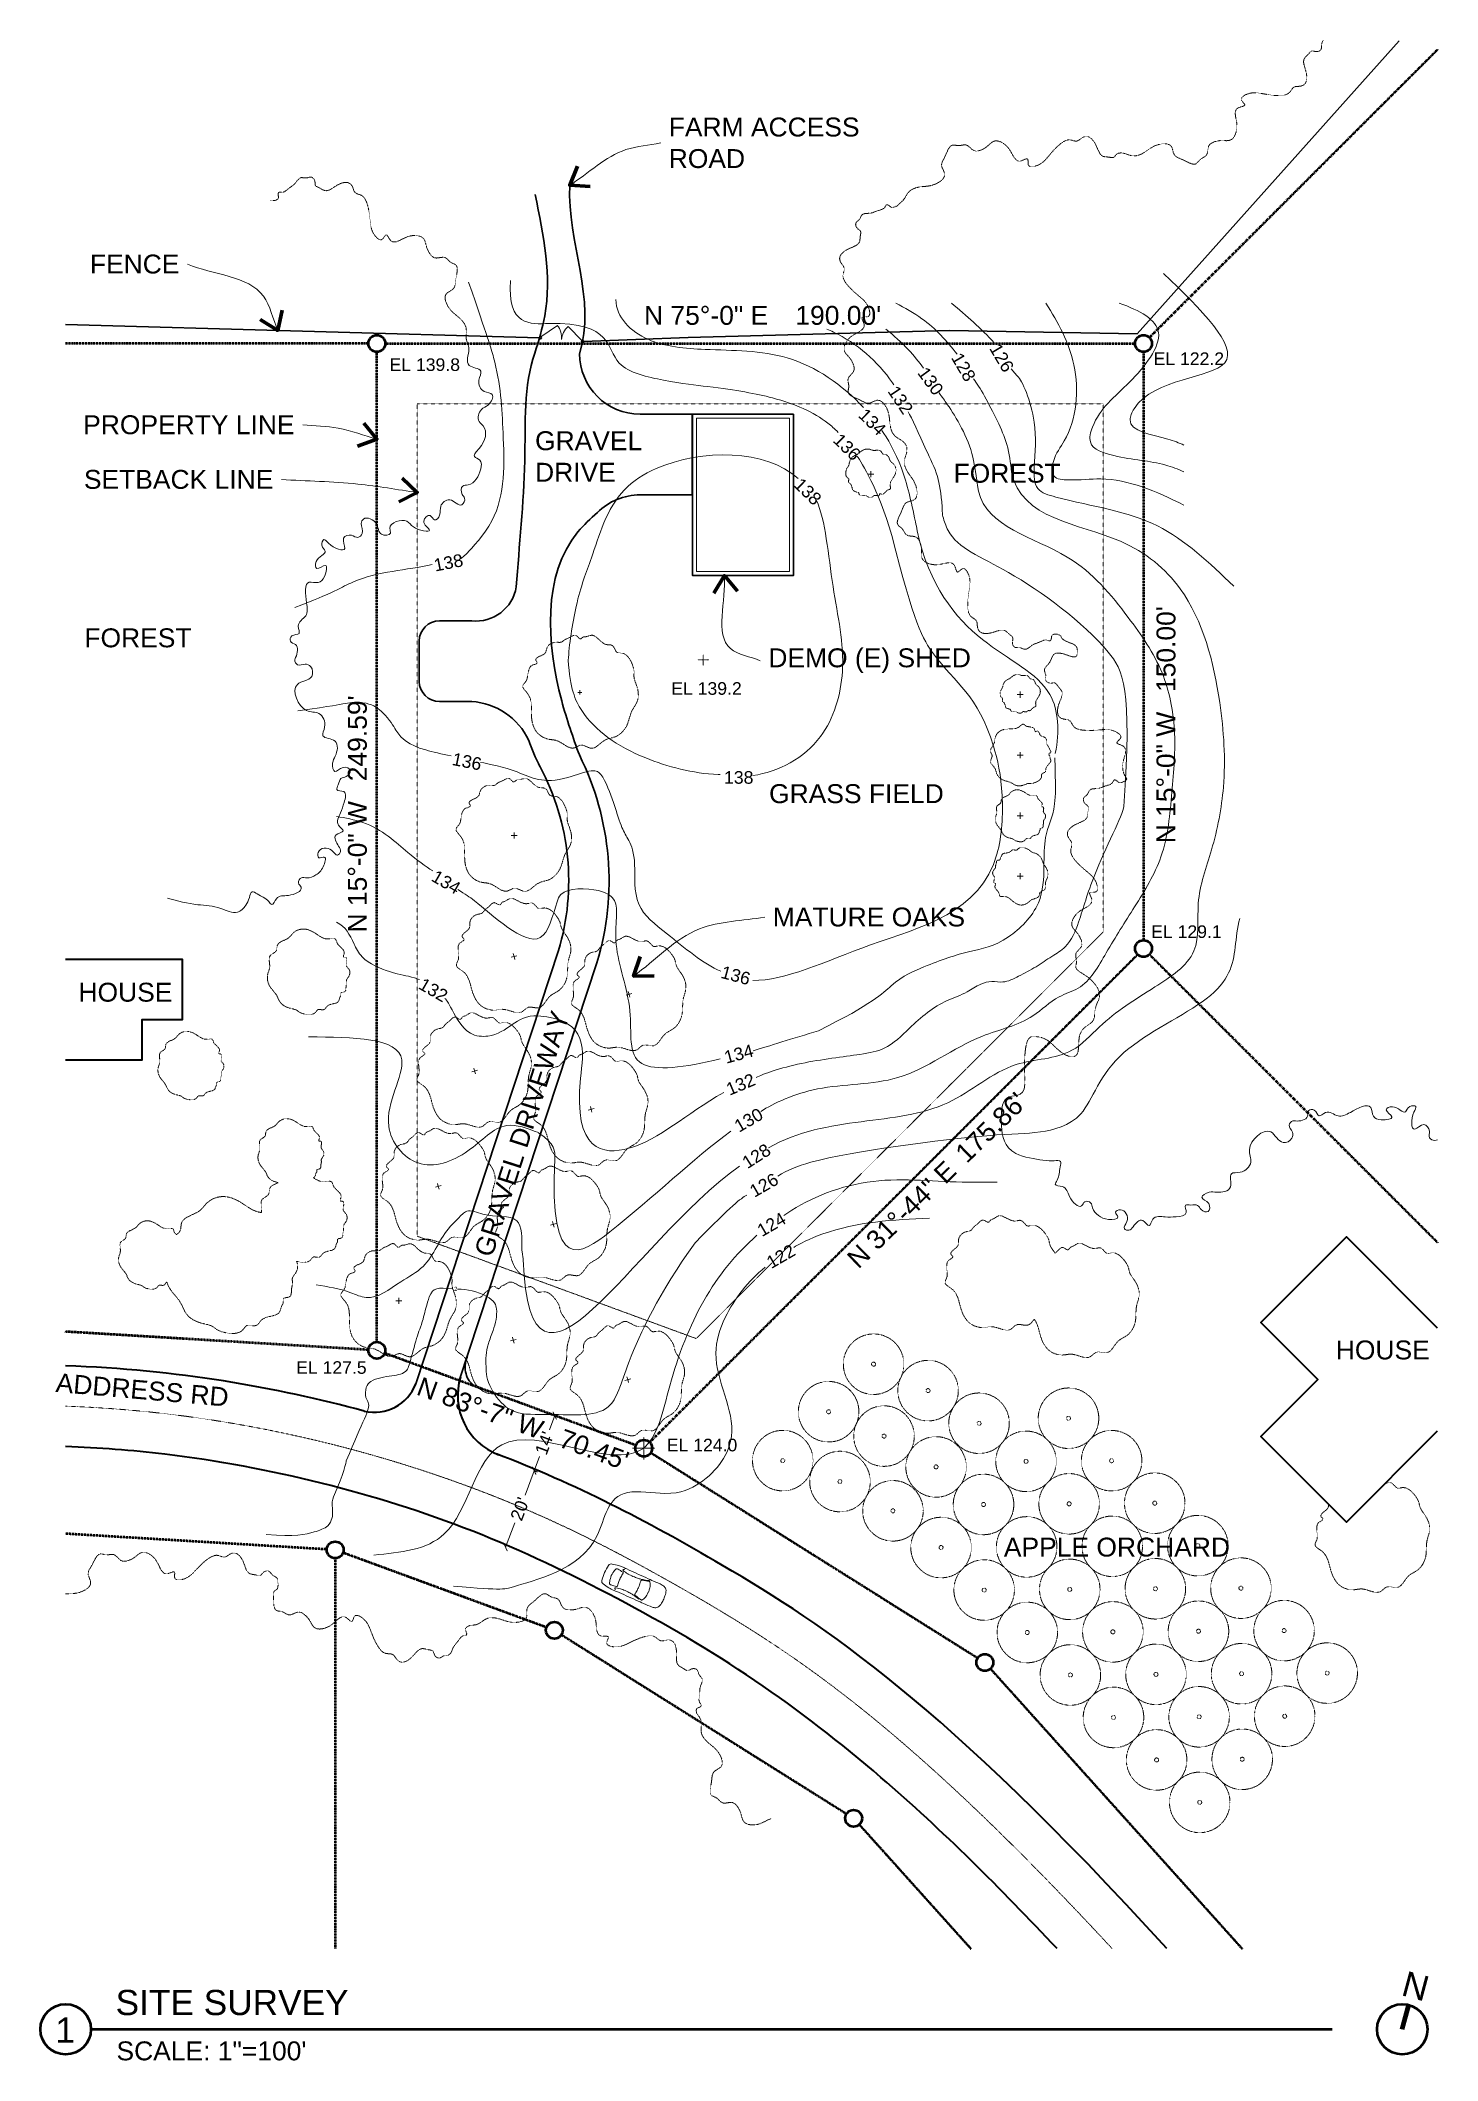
# Model space of a CAD drawing. Header units: inches. Extents: x -54 to 15382, y 469 to 41738.
# Drawn here: x 525 to 4680, y 17047 to 23056 of the extents above; entities that cross this region are included whole.
import ezdxf

# ---------------------------------------------------------------- set-up
doc = ezdxf.new("R2010")
doc.units = ezdxf.units.IN
doc.header["$MEASUREMENT"] = 0
for name, pattern in [('CENTER', [2, 1.25, -0.25, 0.25, -0.25]), ('DASHED2', [0.375, 0.25, -0.125]), ('HIDDEN2', [0.1875, 0.125, -0.0625]), ('PHANTOM2', [1.25, 0.625, -0.125, 0.125, -0.125, 0.125, -0.125])]:
    doc.linetypes.add(name, pattern=pattern)
doc.layers.get('0').update_dxf_attribs({"lineweight": 9})
for name, color, linetype, lineweight in [('1', 7, 'Continuous', 9), ('2', 7, 'Continuous', 18), ('3', 7, 'Continuous', 30), ('4', 7, 'Continuous', 40), ('5', 7, 'Continuous', 50), ('A-DIMSx', 7, 'Continuous', 9), ('A-TEXTx', 7, 'Continuous', 18), ('L-PLNT', 7, 'Continuous', 18), ('TB-11x17', 7, 'Continuous', 50)]:
    doc.layers.add(name, color=color, linetype=linetype, lineweight=lineweight)
doc.styles.get("Standard").update_dxf_attribs({"font": 'arial.ttf'})
doc.linetypes.add('FENCELINE2', pattern='A,0.25,-0.1,[132,ltypeshp.shx,S=0.1,R=0,X=-0.1,Y=0],-0.1,1', length=1.45)
doc.dimstyles.get("Standard").update_dxf_attribs({"dimtxt": 3, "dimasz": 2, "dimexe": 0.03125, "dimexo": 0.0625, "dimgap": 0.03125, "dimtad": 0, "dimtoh": 1, "dimdec": 4, "dimlfac": 0.99985, "dimzin": 0, "dimdsep": 46, "dimlunit": 4, "dimtxsty": 'Standard', "dimblk": 'ARCHTICK', "dimblk1": 'ARCHTICK', "dimblk2": 'ARCHTICK', "dimcen": 0.09, "dimclrt": 256, "dimadec": 0, "dimazin": 0, "dimtfac": 1, "dimtdec": 4, "dimtofl": 0, "dimtmove": 0, "dimatfit": 3, "dimfxl": 1, "dimtolj": 1, "dimtzin": 0, "dimarcsym": 0})

msp = doc.modelspace()

# ---------------------------------------------------------------- texts
at = {"ltscale": 0.1, "insert": (4614.7509837, 17268.4604336), "char_height": 75, "width": 139.38222612, "attachment_point": 5, "rotation": 345}
msp.add_mtext('{N}', dxfattribs=at)
at = {"ltscale": 0.1, "char_height": 75}
for s, insert, width, attachment_point in [('{SITE SURVEY}', (748.6046691, 17257.1403158), 996.519014355, 1), ('{1}', (598.6670278, 17137.5549224), 139.38222612, 5)]:
    msp.add_mtext(s, dxfattribs=dict(at, insert=insert, width=width, attachment_point=attachment_point))
at = {"layer": '1', "ltscale": 0.1, "insert": (1755.5831011, 19348.5357206), "char_height": 12, "attachment_point": 1}
msp.add_mtext('2', dxfattribs=at)
at = {"layer": 'A-TEXTx', "ltscale": 0.25, "char_height": 56.25}
for s, insert, attachment_point in [('{FARM ACCESS\\PROAD}', (2393.5592853, 22751.0886288), 4), ('{FENCE}', (938.3805315, 22390.4276695), 6), ('{PROPERTY LINE}', (1280.9104909, 21912.4473371), 6), ('{GRAVEL \\PDRIVE}', (1996.0296942, 21818.3671541), 4), ('{SETBACK LINE}', (1217.6110769, 21749.8954653), 6), ('{FOREST}', (3559.2189867, 21768.1664068), 6), ('{FOREST}', (974.4328484, 21278.5453884), 6), ('{DEMO (E) SHED}', (2689.7521387, 21211.0390142), 4), ('{GRASS FIELD}', (3211.4004125, 20815.0765358), 6), ('{MATURE OAKS}', (2702.9931772, 20448.2044959), 4)]:
    msp.add_mtext(s, dxfattribs=dict(at, insert=insert, attachment_point=attachment_point))
at = {"layer": 'A-TEXTx', "ltscale": 0.5, "char_height": 56.25, "width": 1370.178374176}
for s, insert, attachment_point in [('{N 75°-0" E^I190.00\' }', (2320.11542, 22266.2639111), 1), ('{HOUSE}', (777.8557347, 20252.9607223), 2), ('{HOUSE}', (4517.0077523, 19188.8098545), 2), ('{APPLE ORCHARD}', (3390.2112724, 18602.380067), 1)]:
    msp.add_mtext(s, dxfattribs=dict(at, insert=insert, attachment_point=attachment_point))
at = {"layer": 'A-TEXTx', "ltscale": 0.1, "char_height": 37.5, "attachment_point": 1}
for s, insert, rotation in [('{128}', (3264.3315166, 22131.4598944), 300.5423623323), ('{126}', (3377.8666328, 22159.2800073), 300.5423623323), ('{130}', (3161.6146636, 22088.9926454), 306.3009626585), ('{132}', (3074.000515, 22033.461526), 303.8481735433), ('{134}', (2980.8285484, 21965.2549046), 315.5423623323), ('{136}', (2905.8065873, 21890.6323683), 315.5423623323), ('{138}', (2789.085494, 21758.1122875), 315.5423623323), ('{138}', (1691.9093797, 21512.8018464), 11.0409401803), ('{136}', (1754.2773249, 20937.9469635), 348.7495368226), ('{134}', (1703.1592969, 20590.4719086), 330), ('{132}', (1665.208828, 20269.6140548), 330), ('{134}', (2554.7807084, 20048.2657792), 15), ('{132}', (2559.874729, 19951.2089876), 22.7664352271), ('{130}', (2583.8251819, 19839.1345508), 30), ('{128}', (2607.2883643, 19729.7272555), 32.7028850256), ('{126}', (2629.4804925, 19645.5483014), 30), ('{124}', (2651.9255885, 19528.585414), 30), ('{122}', (2679.5974573, 19433.5423147), 30)]:
    msp.add_mtext(s, dxfattribs=dict(at, insert=insert, rotation=rotation))
for s, insert in [('{EL 122.2}', (3835.3815633, 22128.0454865)), ('{EL 139.8}', (1563.1739313, 22110.2896887)), ('{EL 139.2}', (2400.9798505, 21147.0743604)), ('{138}', (2558.0209085, 20882.4712893)), ('{EL 129.1}', (3828.1928547, 20423.7109782)), ('{EL 127.5}', (1285.3745407, 19127.1971571)), ('{EL 124.0}', (2387.6900988, 18896.555341))]:
    msp.add_mtext(s, dxfattribs=dict(at, insert=insert))
at = {"layer": 'A-TEXTx', "ltscale": 0.5, "char_height": 56.25}
for s, insert, width, attachment_point, rotation in [('{N 15°-0" W^I150.00\' }', (3844.0803967, 20667.8348484), 1370.178374176, 1, 90), ('{N 15°-0" W^I249.59\' }', (1439.3472176, 20402.4916743), 1370.178374176, 1, 90), ('{N 31°-44" E^I175.86\' }', (2918.3307967, 19439.8530615), 1370.178374176, 1, 44.2573798895), ('{ADDRESS RD}', (830.3431868, 19070.0357843), 913.452249451, 2, 355.1010610152), ('{N 83°-7" W^I70.45\' }', (1659.1371948, 19081.8828824), 1370.178374176, 1, 339.9047688081)]:
    msp.add_mtext(s, dxfattribs=dict(at, insert=insert, width=width, attachment_point=attachment_point, rotation=rotation))
at = {"layer": 'A-TEXTx', "ltscale": 0.25, "attachment_point": 6}
for s, insert, char_height, rotation in [('{136}', (2634.9971791, 20263.3327361), 37.50000187, 345), ('{GRAVEL DRIVEWAY}', (2072.4361497, 20165.5397693), 56.25, 72.2939826232)]:
    msp.add_mtext(s, dxfattribs=dict(at, insert=insert, char_height=char_height, rotation=rotation))
at = {"layer": 'TB-11x17', "ltscale": 0.5, "insert": (751.2153907, 17103.9035199), "char_height": 56.25, "width": 1370.178374176, "attachment_point": 1}
msp.add_mtext('{SCALE: 1"=100\'}', dxfattribs=at)

# ---------------------------------------------------------------- blocks, each defined once
blk = doc.blocks.new('_ArchTick')
at = {"color": 0, "linetype": 'ByBlock', "lineweight": 0, "const_width": 0.15}
blk.add_lwpolyline([(-0.5, -0.5), (0.5, 0.5)], dxfattribs=at)
blk = doc.blocks.new('*D420')
at = {"layer": 'A-DIMSx', "color": 0, "lineweight": 5, "ltscale": 0.25}
for p, q in [((2054.4, 18965.5), (2038.5, 18922.9)), ((1993.4, 18801.5), (2009.2, 18844.1))]:
    blk.add_line(p, q, dxfattribs=at)
at = {"layer": 'A-DIMSx', "color": 0, "lineweight": -2, "ltscale": 0.25}
for p, q in [((2053.7, 18965.8), (2062.8, 18962.3)), ((1992.7, 18801.8), (2001.8, 18798.4))]:
    blk.add_line(p, q, dxfattribs=at)
at = {"layer": 'A-DIMSx', "color": 0, "lineweight": 5, "xscale": 18, "yscale": 18, "zscale": 18}
for p, rotation in [((2054.4, 18965.5), 69.60012391227885), ((1993.4, 18801.5), 249.6001239122789)]:
    blk.add_blockref('_ArchTick', p, dxfattribs=dict(at, rotation=rotation))
at = {"layer": 'A-DIMSx', "ltscale": 0.25, "insert": (2023.9, 18883.5), "char_height": 37.5, "attachment_point": 5, "rotation": 69.60012}
blk.add_mtext("\\A1;14'", dxfattribs=at)
blk = doc.blocks.new('*D528')
at = {"layer": 'A-DIMSx', "color": 0, "lineweight": 5, "ltscale": 0.25}
for p, q in [((1993.6, 18801.6), (1966.4, 18729.1)), ((1908.3, 18573.9), (1935.4, 18646.4))]:
    blk.add_line(p, q, dxfattribs=at)
at = {"layer": 'A-DIMSx', "color": 0, "lineweight": -2, "ltscale": 0.25}
for p, q in [((1992.7, 18801.9), (2002, 18798.4)), ((1916.7, 18570.8), (1916.7, 18570.8))]:
    blk.add_line(p, q, dxfattribs=at)
at = {"layer": 'A-DIMSx', "color": 0, "lineweight": 5, "xscale": 18, "yscale": 18, "zscale": 18}
for p, rotation in [((1993.6, 18801.6), 69.44758052848408), ((1908.3, 18573.9), 249.4475805284841)]:
    blk.add_blockref('_ArchTick', p, dxfattribs=dict(at, rotation=rotation))
at = {"layer": 'A-DIMSx', "ltscale": 0.25, "insert": (1950.9, 18687.8), "char_height": 37.5, "attachment_point": 5, "rotation": 69.44758}
blk.add_mtext("\\A1;20'", dxfattribs=at)

# ---------------------------------------------------------------- dimensions: what is measured, and where the dimension line sits
at = {"layer": 'A-DIMSx', "ltscale": 0.25}
dim = msp.add_aligned_dim(p1=(1984.2469265, 18804.9340424), p2=(2045.2202994, 18968.8875868), distance=-9.7601724, text="14'", dimstyle='Standard', override={"dimtxt": 37.5, "dimasz": 18, "dimexe": 9, "dimexo": 9, "dimgap": 12, "dimlwd": 5}, dxfattribs=at)
dim.commit()
dim.dimension.update_dxf_attribs({"geometry": '*D420', "text_midpoint": (2023.8816541, 18883.5087111)})
dim = msp.add_linear_dim(base=(1908.2667162, 18573.9362346), p1=(1984.3104823, 18805.0632017), p2=(1908.2667162, 18573.9362346), angle=69.4475805285, text="20'", dimstyle='Standard', override={"dimtxt": 37.5, "dimasz": 18, "dimexe": 9, "dimexo": 9, "dimgap": 12, "dimlwd": 5}, dxfattribs=at)
dim.commit()
dim.dimension.update_dxf_attribs({"geometry": '*D528', "text_midpoint": (1950.9407276, 18687.7555058)})

# ---------------------------------------------------------------- linework, layer by layer
at = {"layer": '1', "ltscale": 0.25}
for p, q in [((2062.2756187, 22208.341469), (2013.1769689, 22173.8549124)), ((2094.4394772, 22205.4309464), (2136.5498505, 22162.6908428))]:
    msp.add_line(p, q, dxfattribs=at)
at = {"layer": '1', "linetype": 'CENTER', "ltscale": 0.1}
for p, q in [((2479.8108946, 21213.2500958), (2512.8108946, 21213.2500958)), ((2496.3108946, 21213.2500958), (2496.3108946, 21229.7500958)), ((2496.3108946, 21213.2500958), (2496.3108946, 21196.7500958))]:
    msp.add_line(p, q, dxfattribs=at)
at = {"layer": '1', "ltscale": 0.25}
msp.add_lwpolyline([(2476.5000785, 21932.224306), (2752.5000785, 21932.224306), (2752.5000785, 21476.224306), (2476.5000785, 21476.224306)], close=True, dxfattribs=at)
for centre, start, end in [((2014.9012967, 22171.3999799), 354.9160571135, 37.9499268691), ((2134.4128453, 22160.5853241), 131.7087947449, 174.7426645005)]:
    msp.add_arc(centre, 60, start, end, dxfattribs=at)
at = {"layer": '1', "ltscale": 0.1}
for points, knots in [([(3864.9650209, 22363.0912064), (3976.4563827, 22255.1978027), (4192.4292485, 22046.1946366), (3816.7405094, 22053.5464557), (3746.253593, 21893.8561193), (3856.9341615, 21880.7754142), (3911.2439769, 21858.6177377), (3925.5468496, 21852.3340866)], [0, 0, 0, 0, 322.4578650104, 624.6416593381, 659.4579678436, 786.1191712098, 834.8236528033, 834.8236528033, 834.8236528033, 834.8236528033]), ([(1776.3619728, 21515.2807759), (1792.1633154, 21528.7374122), (1805.0701941, 21542.7804815), (1910.3251293, 21651.7967983), (1902.2071315, 21875.9084743), (1892.2463343, 22061.5816536), (1854.5616144, 22172.3850051), (1798.518944, 22336.5552312)], [1041.3997695988, 1041.3997695988, 1041.3997695988, 1041.3997695988, 1052.3576896561, 1200.8248678583, 1464.6763494092, 1681.1343875339, 1761.7927040813, 1761.7927040813, 1761.7927040813, 1761.7927040813]), ([(2897.0189053, 21890.0877729), (2886.3716188, 21901.4441869), (2836.6676169, 21944.8721434), (2729.9265728, 21992.6255606), (2574.8889843, 22018.9627215), (2403.287833, 22038.6298323), (2190.710252, 22084.4927009), (2235.1185214, 22240.6007687), (1912.0257287, 22204.5887698), (1923.2931723, 22341.69069)], [188.4361032773, 188.4361032773, 188.4361032773, 188.4361032773, 247.5844803647, 501.9370669107, 686.105367637, 758.7076007654, 816.9907112219, 901.652908127, 925.5212247808, 925.5212247808, 925.5212247808, 925.5212247808]), ([(2972.7925476, 21963.669264), (2910.3063787, 22031.6016918), (2759.4885637, 22135.9368505), (2527.7007984, 22132.5848211), (2322.6067992, 22148.9826385), (2237.4915765, 22231.7328516), (2235.9749406, 22285.5454207)], [364.214737185, 364.214737185, 364.214737185, 364.214737185, 634.2903649742, 880.312311174, 1052.4087822108, 1226.812831866, 1226.812831866, 1226.812831866, 1226.812831866]), ([(3251.3625097, 22122.4700972), (3220.9226649, 22162.2678811), (3165.7110635, 22221.7672844), (3095.6893232, 22260.5616646), (3068.6526326, 22274.6317778)], [390.0210370775, 390.0210370775, 390.0210370775, 390.0210370775, 538.7622430424, 629.7203135869, 629.7203135869, 629.7203135869, 629.7203135869]), ([(3515.0825898, 22274.6317778), (3551.5049618, 22217.0294481), (3621.4827497, 22091.4704174), (3604.1635922, 21902.6885074), (3535.9714038, 21817.3458338), (3529.6328417, 21751.2698713), (3604.5704304, 21746.0021168), (3730.203184, 21763.2569678), (3842.9559913, 21715.6896902), (3925.5468496, 21673.348852)], [45.7766007738, 45.7766007738, 45.7766007738, 45.7766007738, 248.0428412702, 475.3561808662, 544.4336273008, 588.5390780998, 632.4369802438, 728.9745699429, 992.2006170612, 992.2006170612, 992.2006170612, 992.2006170612]), ([(3733.12836, 22274.6317778), (3793.9603647, 22252.1979777), (3899.6240782, 22198.7658583), (3760.6517952, 22024.2839663), (3665.1454476, 21955.6733233), (3635.7610346, 21844.4395469), (3750.975601, 21807.9530452), (3841.5906289, 21805.682834), (3907.4933215, 21780.9380817), (3925.5468496, 21773.0901293)], [46.0160054517, 46.0160054517, 46.0160054517, 46.0160054517, 202.7059434282, 373.2033591543, 546.6667448493, 591.5741993179, 671.9390767826, 829.0037514189, 888.2999344249, 888.2999344249, 888.2999344249, 888.2999344249]), ([(3062.8185288, 22031.9784181), (3061.5593554, 22033.868139), (3016.8817089, 22099.8589314), (2947.4409878, 22160.6891018), (2870.0776148, 22194.2845468), (2863.5001296, 22196.9419261)], [377.8385063715, 377.8385063715, 377.8385063715, 377.8385063715, 384.6410889827, 616.391739887, 637.7010986192, 637.7010986192, 637.7010986192, 637.7010986192]), ([(3151.657479, 22081.2929045), (3137.4124606, 22100.195723), (3103.2909776, 22141.6697755), (3062.9089824, 22178.559412), (3038.6801499, 22196.9419261)], [384.7199416982, 384.7199416982, 384.7199416982, 384.7199416982, 455.9034238964, 546.3390971383, 546.3390971383, 546.3390971383, 546.3390971383]), ([(3480.4457128, 21785.5745757), (3483.5055147, 21830.7198439), (3491.0001051, 21941.2973616), (3442.611995, 22048.4095403), (3430.7214009, 22057.0970406), (3412.0948367, 22079.5291369)], [0, 0, 0, 0, 134.558736087, 329.5842874354, 335.2066095057, 335.2066095057, 335.2066095057, 335.2066095057]), ([(3314.3380652, 21715.6288742), (3307.3996521, 21762.7553744), (3297.4169413, 21853.7012889), (3239.5807731, 21949.9899097), (3206.67819, 21994.9093072), (3197.5786629, 22007.8370869)], [0, 0, 0, 0, 81.3580284376, 272.7657540604, 327.7045852003, 327.7045852003, 327.7045852003, 327.7045852003]), ([(3413.1707341, 21772.0834861), (3409.8359955, 21799.6370304), (3403.4534907, 21852.3729871), (3357.99433, 21954.0049907), (3317.9604567, 22026.1570827), (3300.1360745, 22049.3661887)], [0, 0, 0, 0, 82.7583501635, 158.3948952592, 331.2320777797, 331.2320777797, 331.2320777797, 331.2320777797]), ([(3206.8936775, 21668.2793296), (3202.7779209, 21709.9078844), (3196.1153057, 21763.5761688), (3147.0440938, 21858.7555777), (3117.1925862, 21934.3550085), (3105.1213496, 21951.0996808)], [0, 0, 0, 0, 75.767177518, 160.9534587149, 318.2096619287, 318.2096619287, 318.2096619287, 318.2096619287]), ([(3127.3141035, 21624.2358218), (3114.0824624, 21686.6070375), (3092.5610383, 21786.4063811), (3042.5772614, 21875.6035569), (3027.4526812, 21895.9189032)], [0, 0, 0, 0, 152.3082805518, 304.4689022253, 304.4689022253, 304.4689022253, 304.4689022253]), ([(2094.8863093, 21212.6317778), (2096.7203061, 21255.0337001), (2120.3421051, 21408.1739471), (2169.8436318, 21522.5841076), (2219.1350608, 21702.992323), (2439.1913736, 21842.1262441), (2682.5024037, 21840.3419813), (2778.2793494, 21752.7824292)], [0, 0, 0, 0, 130.8374388435, 299.7533259797, 538.4841941739, 652.3030819973, 1070.6362113595, 1070.6362113595, 1070.6362113595, 1070.6362113595]), ([(2690.6376517, 19762.3747144), (2865.4811553, 19861.4907735), (3168.014276, 19807.3566828), (3398.0017926, 20029.1394505), (3583.2213772, 20023.9378381), (3695.3210282, 20150.1213157), (3821.5698068, 20228.9768533), (3981.0642849, 20330.7358617), (3955.8128374, 20500.8334044), (4014.9893609, 20654.812355), (4054.0904834, 20855.557734), (4036.6287529, 21120.4414705), (3963.1255061, 21407.7803285), (3716.6319642, 21613.6404076), (3441.0939216, 21630.9913914), (3413.1707341, 21772.0834861)], [935.7047394475, 935.7047394475, 935.7047394475, 935.7047394475, 1423.3763228522, 1651.4140665462, 1823.1087624292, 1930.3553157662, 2133.5304074897, 2291.7125216837, 2433.2723271457, 2597.8534754496, 2787.732869384, 3039.3460418025, 3397.1898012699, 3624.2541881249, 3998.267200424, 3998.267200424, 3998.267200424, 3998.267200424]), ([(2667.8008791, 19870.1779804), (2704.5784714, 19894.3810476), (2841.1241945, 19956.7191265), (3097.2089704, 19943.3607419), (3282.3972369, 20095.1722563), (3464.491735, 20131.564614), (3540.7381911, 20211.4248432), (3637.9230913, 20239.2725739), (3698.9097941, 20352.9634151), (3779.7633775, 20479.4403022), (3873.7436358, 20631.7695691), (3889.7191526, 20817.3918261), (3905.9221089, 21000.9303851), (3869.939826, 21186.3120181), (3748.8687543, 21358.7830563), (3587.4045734, 21556.2352643), (3339.2787882, 21608.6186917), (3314.3380652, 21715.6288742)], [761.5198324522, 761.5198324522, 761.5198324522, 761.5198324522, 969.8174446609, 1211.2621270566, 1491.5501158502, 1653.3882619083, 1749.4657612985, 1811.4557349985, 1945.8191801988, 2106.8854085845, 2274.9458862955, 2470.0310872263, 2655.4086838617, 2829.2985472623, 3022.1361204525, 3276.9061868886, 3606.5407865628, 3606.5407865628, 3606.5407865628, 3606.5407865628]), ([(2832.707043, 21687.2707452), (2859.9182723, 21630.6667244), (2874.6738198, 21429.5157453), (2931.0645107, 21199.3921322), (2861.0343447, 20955.1137726), (2720.582147, 20880.8322001), (2643.8363257, 20869.322832)], [1136.9230358872, 1136.9230358872, 1136.9230358872, 1136.9230358872, 1411.3726440523, 1665.7092729773, 1869.4430925384, 2109.9532427487, 2109.9532427487, 2109.9532427487, 2109.9532427487]), ([(3747.3969432, 20777.6605654), (3771.9033138, 21132.0885832), (3699.5411757, 21271.1046866), (3394.4343989, 21497.0270047), (3239.1251703, 21547.989511), (3211.0617853, 21630.4761623), (3206.6138608, 21648.837415), (3206.8936775, 21668.2793296)], [0, 0, 0, 0, 127.3908545714, 342.1014700026, 527.1790786298, 569.5081688466, 582.6925965468, 582.6925965468, 582.6925965468, 582.6925965468]), ([(3057.281301, 21583.5160149), (3121.1316076, 21323.4833602), (3217.1143401, 21156.6392016), (3329.7834049, 21100.9366599), (3391.6304696, 20827.6598826), (3373.7967684, 20473.4044), (2989.2715523, 20382.5541141), (2736.5254893, 20256.9733892), (2643.9722666, 20260.054044)], [0, 0, 0, 0, 178.4559228614, 577.4070931827, 680.104435429, 773.5667602222, 1079.7849429558, 1355.4197599834, 1355.4197599834, 1355.4197599834, 1355.4197599834]), ([(3543.1671905, 20935.3317756), (3556.1659777, 21000.0361347), (3549.5216384, 21151.3082172), (3322.1807765, 21245.3934567), (3163.3431772, 21438.5470484), (3129.1279881, 21614.9833478), (3127.3141035, 21624.2358218)], [1075.0369567448, 1075.0369567448, 1075.0369567448, 1075.0369567448, 1194.7249157451, 1361.7393184498, 1530.7415141132, 1539.6179363894, 1539.6179363894, 1539.6179363894, 1539.6179363894]), ([(1281.9796552, 21368.8089534), (1393.9065062, 21412.0202684), (1493.5281168, 21477.1390361), (1614.7776053, 21479.4236608), (1690.2656075, 21497.0583649)], [672.0045855753, 672.0045855753, 672.0045855753, 672.0045855753, 761.5244826516, 978.7002498222, 978.7002498222, 978.7002498222, 978.7002498222]), ([(2546.6030989, 20872.1491123), (2544.5841031, 20872.209849), (2467.2061697, 20875.0095024), (2284.6167134, 20923.721011), (2144.2768539, 21023.6343942), (2099.9357599, 21127.8702937), (2094.8863093, 21212.6317778)], [2174.8343107584, 2174.8343107584, 2174.8343107584, 2174.8343107584, 2180.0826256216, 2375.880290309, 2642.8475009278, 2775.7331117432, 2775.7331117432, 2775.7331117432, 2775.7331117432]), ([(1746.7151301, 20927.6510213), (1717.9981557, 20933.5072599), (1625.811705, 20953.498447), (1587.9391335, 20988.7369022), (1564.9348956, 21037.9420814), (1497.4865834, 21102.4484948), (1398.7675437, 21076.8755741), (1290.2307794, 21061.7614376)], [2864.0640470428, 2864.0640470428, 2864.0640470428, 2864.0640470428, 2936.7314551156, 3118.6707792735, 3222.7621166876, 3315.3121675507, 3329.555416669, 3329.555416669, 3329.555416669, 3329.555416669]), ([(2839.0820041, 20110.4288236), (3001.2350496, 20190.7033166), (3068.617571, 20265.178735), (3176.7842502, 20311.2825655), (3283.8856031, 20349.310248), (3385.7910781, 20362.5386252), (3505.9538973, 20478.8367597), (3510.0231547, 20604.2140579), (3509.6563147, 20700.6969998), (3543.8879975, 20755.1956818), (3544.2172573, 20839.4211525), (3541.751692, 20921.9956265)], [201.8368836521, 201.8368836521, 201.8368836521, 201.8368836521, 264.8849421241, 354.1481122149, 504.9272381112, 632.9110439964, 727.2224572895, 804.9032480814, 886.079907677, 998.326483608, 1060.8046031233, 1060.8046031233, 1060.8046031233, 1060.8046031233]), ([(2548.0563934, 20287.3443182), (2497.0526105, 20309.051271), (2393.8405757, 20396.3280733), (2285.1584491, 20477.986278), (2297.9030319, 20623.3590157), (2276.668768, 20675.1117219), (2252.7677299, 20712.7835016), (2235.8561636, 20770.41183), (2203.7994032, 20862.824177), (2173.3030507, 20891.5147362), (2027.8008212, 20836.0409782), (1959.9270228, 20881.3512646), (1857.5447032, 20904.9919459), (1833.9959284, 20908.4767519)], [1419.4550557727, 1419.4550557727, 1419.4550557727, 1419.4550557727, 1611.4409095944, 1758.5991933873, 1915.3805259183, 2087.4741437633, 2223.0037141139, 2377.6093508398, 2494.1233598463, 2533.0005215449, 2573.3106299006, 2701.7030756243, 2812.0921543023, 2812.0921543023, 2812.0921543023, 2812.0921543023]), ([(1405.5468496, 20747.1027311), (1432.3767838, 20743.3821025), (1521.6195953, 20727.1630121), (1618.609597, 20636.3790476), (1669.6235875, 20600.0703199), (1691.6880585, 20585.4559051)], [663.208720299, 663.208720299, 663.208720299, 663.208720299, 714.1227987029, 830.745922827, 928.437889403, 928.437889403, 928.437889403, 928.437889403]), ([(2653.9684113, 19970.7049638), (2671.9867604, 19981.4569325), (2775.4303747, 20016.8116035), (2954.6281387, 20037.6151485), (3046.6784585, 20054.7643262), (3118.8957304, 20129.9267618), (3196.2972879, 20195.1382093), (3277.1808368, 20220.0733288), (3316.1635674, 20249.237799), (3353.8585854, 20259.1653312), (3393.2948435, 20250.9515008), (3437.2908842, 20274.2659361), (3485.7227721, 20299.0379962), (3530.4355263, 20330.458249), (3585.6439589, 20363.1876041), (3620.6515294, 20450.6731518), (3652.7186356, 20575.7951339), (3744.6519751, 20754.4778454), (3747.3969432, 20777.6605654)], [838.9078188041, 838.9078188041, 838.9078188041, 838.9078188041, 955.7218727324, 1064.7053819452, 1131.9117452955, 1228.0175963348, 1367.4881715132, 1431.7852174715, 1478.1425792581, 1511.9556324725, 1545.2891167613, 1594.8901363221, 1654.0150135599, 1710.4920130598, 1758.9699901187, 1842.3964625003, 1977.2250680392, 2163.3143241566, 2163.3143241566, 2163.3143241566, 2163.3143241566]), ([(1766.2884211, 20530.1019977), (1789.3792485, 20515.6769687), (1835.5395329, 20486.8690811), (2018.4159806, 20309.5917414), (2049.405136, 20461.0143855), (2076.8179607, 20536.7934539), (2237.2074485, 20532.9495881), (2240.6331251, 20471.4648956), (2229.9581076, 20336.9773144), (2298.5985682, 20171.8112063), (2258.120555, 19977.6623842), (2439.4267193, 20000.5642983), (2546.8874014, 20026.5343908)], [1009.2738378549, 1009.2738378549, 1009.2738378549, 1009.2738378549, 1075.3140430652, 1290.5531867219, 1408.3474510931, 1431.0356489457, 1508.8252563968, 1628.4025584283, 1696.1301964831, 1839.8221162165, 1978.4887527053, 2105.5133087155, 2105.5133087155, 2105.5133087155, 2105.5133087155]), ([(1405.5468496, 20433.5781787), (1434.2340343, 20418.6026839), (1447.766271, 20388.8791258), (1482.7941415, 20316.0804557), (1590.3535996, 20274.1740226), (1613.0868597, 20275.6278217), (1647.1869567, 20264.289837), (1652.3995862, 20262.3412453)], [448.2312351378, 448.2312351378, 448.2312351378, 448.2312351378, 569.6227502066, 620.1824297066, 714.2919661772, 850.1807126522, 873.5725825697, 873.5725825697, 873.5725825697, 873.5725825697]), ([(2717.6806561, 19677.4994719), (2746.9909656, 19695.9889605), (2851.2655994, 19741.2847707), (3376.5088871, 19808.5013417), (3476.7870143, 19800.9482422), (3641.0306796, 19838.5553785), (3686.855761, 20045.7056585), (4051.588464, 20213.2849079), (4077.2184683, 20332.3911991), (4083.8346399, 20415.8950422), (4091.6025611, 20444.4788714)], [384.0189026046, 384.0189026046, 384.0189026046, 384.0189026046, 518.3419790649, 910.5135295976, 1160.56706944, 1364.0376252772, 1592.2998642899, 1793.7963901898, 2012.2284679817, 2128.6997232766, 2128.6997232766, 2128.6997232766, 2128.6997232766]), ([(1727.9597973, 20205.9941089), (1730.8123703, 20203.8420534), (1731.9831267, 20201.4699157), (1738.2980112, 20196.7202131), (1786.3577339, 20096.0359397), (1910.1529601, 20086.9721068), (1938.2040168, 20157.7903956), (2003.9389636, 20154.7629805)], [961.0186970808, 961.0186970808, 961.0186970808, 961.0186970808, 961.7037916536, 1022.8253761198, 1090.7424012798, 1129.9346257964, 1273.4202011646, 1273.4202011646, 1273.4202011646, 1273.4202011646]), ([(2003.7766108, 20154.1570716), (2160.2417445, 20145.3990388), (2077.8545617, 19755.008712), (2306.771001, 19724.8134578), (2441.5238582, 19861.6038777), (2557.0580891, 19926.3791376)], [78.4175415394, 78.4175415394, 78.4175415394, 78.4175415394, 173.1818694876, 447.4554486675, 778.3468794981, 778.3468794981, 778.3468794981, 778.3468794981]), ([(2005.9544603, 19806.9639444), (2057.0117855, 19773.4015419), (2031.6180417, 19375.4586841), (2276.5040995, 19543.0249716), (2463.8554426, 19727.9139145), (2578.5311261, 19811.9548345)], [27.1390329105, 27.1390329105, 27.1390329105, 27.1390329105, 42.479868043, 297.995430453, 688.8136868408, 688.8136868408, 688.8136868408, 688.8136868408]), ([(1956.815119, 19458.332583), (1960.3059629, 19436.9965204), (1979.9255644, 18897.032602), (2275.4173184, 19471.2178988), (2603.4987845, 19707.7067563)], [66.0905268272, 66.0905268272, 66.0905268272, 66.0905268272, 72.0478202283, 884.1177910082, 884.1177910082, 884.1177910082, 884.1177910082]), ([(2736.0052728, 19560.3895121), (2795.8121026, 19604.2380913), (2979.6364416, 19685.9385807), (3207.0003404, 19657.8985689), (3335.8087071, 19659.4916134), (3370.6871394, 19659.9229744)], [1747.8320995582, 1747.8320995582, 1747.8320995582, 1747.8320995582, 2036.5099148407, 2318.5736940708, 2423.310724905, 2423.310724905, 2423.310724905, 2423.310724905]), ([(3169.068355, 19553.0891573), (3061.5457501, 19547.8280913), (2914.0536138, 19540.6113218), (2777.3589261, 19474.4078017), (2765.3705284, 19465.7808939)], [0, 0, 0, 0, 320.3159961494, 439.3875189952, 439.3875189952, 439.3875189952, 439.3875189952]), ([(1765.6227593, 19341.9501143), (1794.498549, 19341.3251017), (1833.1855982, 19334.1518775), (1877.054918, 19304.1446751), (1885.2740149, 19269.2311549), (1875.4462795, 19226.082075), (1849.626316, 19164.5586089), (1849.36819, 19114.2202188), (1852.9577246, 19055.5679669), (1923.0192815, 18964.3583403), (2059.6743279, 18974.5046902), (2227.2570114, 18951.3401205), (2260.9247697, 19110.5740414), (2363.6456127, 19328.8407768), (2472.2753102, 19479.6327938)], [966.1197340921, 966.1197340921, 966.1197340921, 966.1197340921, 1052.3957324527, 1080.3183995863, 1099.2221573154, 1160.8115186827, 1199.2575669263, 1278.1205623445, 1350.5391874964, 1407.397276469, 1486.3748855516, 1643.0189055874, 1751.4076671321, 1883.1041123019, 1883.1041123019, 1883.1041123019, 1883.1041123019]), ([(2680.1270098, 19407.1511336), (2630.5491041, 19365.33764), (2564.6130274, 19284.8525216), (2508.1416462, 19103.9499627), (2626.7943392, 18931.3092163), (2539.5674348, 18801.9095368), (2484.9284049, 18764.2454252)], [514.2432047489, 514.2432047489, 514.2432047489, 514.2432047489, 702.8750804543, 814.0271716168, 1068.9237319742, 1231.2071814015, 1231.2071814015, 1231.2071814015, 1231.2071814015]), ([(1434.745056, 18830.6379016), (1484.2237909, 18953.7483856), (1512.7782225, 18991.0887961), (1488.9933965, 19020.7253792), (1492.8818514, 19054.6611494), (1516.43138, 19076.0269873), (1571.7465802, 19084.2617863), (1615.8836517, 19090.4155269), (1626.0103992, 19131.8053669), (1646.865265, 19209.2014888), (1656.9509818, 19229.7153508), (1669.9327367, 19279.7840673), (1688.6823965, 19349.0138132), (1705.7485065, 19345.5947087), (1750.9304405, 19342.7063869)], [355.0576600074, 355.0576600074, 355.0576600074, 355.0576600074, 426.4460036396, 444.0680511201, 473.5347570973, 506.8640310362, 603.2361450275, 692.6235779045, 751.8985244839, 807.9524571225, 838.4344749785, 867.7494954719, 887.8020131754, 954.1456245748, 954.1456245748, 954.1456245748, 954.1456245748]), ([(1196.7936399, 18611.3283812), (1283.9870679, 18605.5663875), (1329.8788098, 18615.1240207), (1381.3664005, 18633.3284155), (1391.0777933, 18655.4284033), (1395.5876915, 18673.9665927), (1389.3725861, 18711.6569631), (1421.9222188, 18774.5053723), (1435.4821461, 18832.5217532), (1434.745056, 18830.6379016)], [0, 0, 0, 0, 66.9901745406, 107.7363971783, 137.4050423408, 150.6900959062, 177.6225784581, 203.2686276384, 343.0965191413, 343.0965191413, 343.0965191413, 343.0965191413]), ([(1753.2383479, 18458.2179692), (1902.3168481, 18444.2753756), (1943.0721216, 18466.7980267), (2194.0388054, 18513.9883433), (2212.2714277, 18758.519984), (2414.141036, 18722.9043285), (2458.8992341, 18747.718501), (2484.9284049, 18764.2454252)], [0, 0, 0, 0, 89.6685014463, 359.3384261515, 484.8295801573, 547.3176168101, 640.324640473, 640.324640473, 640.324640473, 640.324640473])]:
    msp.add_open_spline(points, degree=3, knots=knots, dxfattribs=at)
for points in [[(3361.3756349, 22156.2333745), (3322.8063784, 22199.1783602), (3278.8443658, 22237.1739782), (3234.2963545, 22274.6317778)], [(3057.281301, 21583.5160149), (3014.279776, 21725.592904), (2968.351845, 21798.0640082), (2953.3871474, 21819.7759708)], [(2644.9543232, 20050.3311359), (2688.1896157, 20064.1682218), (2763.8454122, 20087.4102574), (2839.0820041, 20110.4288236)], [(2472.2753102, 19479.6327938), (2585.0429912, 19595.7164452), (2606.6932257, 19609.6986361), (2625.449051, 19621.5289802)]]:
    msp.add_open_spline(points, degree=3, dxfattribs=at)
for points in [[(3480.4457128, 21785.5745757), (3491.3111225, 21723.1706397), (3544.6507427, 21697.8455439), (3846.8288338, 21611.8841381), (4073.8256245, 21433.003987)], [(2006.0475276, 19807.3112761), (1912.1550104, 19828.188826), (1796.3291201, 19752.8644164), (1647.9733368, 19717.2168125), (1560.8321272, 19826.1433245), (1599.6907275, 20023.656463), (1322.5769075, 20091.9724379)], [(1956.815119, 19458.332583), (1941.4884384, 19545.2457272), (1841.0963449, 19564.1440027), (1792.6843829, 19573.3689878), (1767.6825374, 19551.9781654), (1743.8683886, 19528.1640166), (1662.9675792, 19409.1854752), (1596.4303075, 19363.3542032), (1493.4558488, 19316.4696471), (1447.9280752, 19330.9976709), (1345.0784905, 19354.007399)]]:
    msp.add_spline(points, degree=3, dxfattribs=at)
at = {"layer": '1'}
for points, knots in [([(2202.6438079, 18498.5281104), (2202.6617375, 18498.5667932), (2202.6796671, 18498.605476), (2202.6975968, 18498.6441588), (2206.0581948, 18505.8945788), (2210.2418724, 18514.9207759), (2218.8886952, 18524.782364), (2230.2076943, 18523.2265472), (2241.620621, 18520.2681686), (2256.4207558, 18515.6066264), (2282.6066613, 18502.0162343), (2306.6093146, 18492.4545054), (2325.3714302, 18483.7541168)], [-0.0032148963, -0.0032148963, -0.0032148963, -0.0032148963, 0, 0, 0, 0.6025766109, 0.7501600234, 0.8977434358, 1.385354447, 1.6580662634, 2.0362147214, 3.567426588, 3.567426588, 3.567426588, 3.567426588]), ([(2247.8788497, 18478.3094874), (2247.9532921, 18478.4781596), (2248.0277345, 18478.6468317), (2248.1021768, 18478.8155039), (2250.0685665, 18482.6427255), (2253.0812311, 18488.5063318), (2256.6163732, 18494.8819619), (2258.5373591, 18497.4692639), (2258.4449442, 18499.0092009), (2252.5058853, 18502.5448538), (2247.058003, 18506.6317718), (2240.6143001, 18510.0194733), (2238.0129604, 18510.1899479), (2235.4603959, 18508.0480343), (2229.7386993, 18501.7680503), (2225.7190515, 18494.9495732), (2222.5936064, 18489.6479207), (2222.5870353, 18489.6367742), (2222.5804641, 18489.6256277), (2222.573893, 18489.6144812)], [-0.0030479131, -0.0030479131, -0.0030479131, -0.0030479131, 0, 0, 0, 0.3351518523, 0.5134791616, 0.5345346717, 0.5719609336, 0.6096170212, 1.0203817514, 1.0962363375, 1.1447969482, 1.2018100453, 1.3308601134, 1.7819199415, 1.7819199415, 1.7819199415, 1.7828682757, 1.7828682757, 1.7828682757, 1.7828682757]), ([(2202.6438079, 18498.5281104), (2202.6269265, 18498.4889588), (2202.6100451, 18498.4498072), (2202.5931636, 18498.4106556), (2199.4290353, 18491.0723656), (2195.4899467, 18481.9367773), (2193.9034219, 18468.9175069), (2202.6086723, 18461.5175798), (2212.4219943, 18454.9826267), (2225.7628456, 18447.0582558), (2253.3492502, 18436.5992557), (2276.4773098, 18425.0820128), (2295.4698464, 18416.8968251)], [-0.0032148963, -0.0032148963, -0.0032148963, -0.0032148963, 0, 0, 0, 0.6025766109, 0.7501600234, 0.8977434358, 1.385354447, 1.6580662634, 2.0362147214, 3.567426588, 3.567426588, 3.567426588, 3.567426588]), ([(2247.8788497, 18478.3094874), (2247.7470909, 18477.981751), (2247.615332, 18477.6540147), (2247.4835731, 18477.3262783), (2246.0128033, 18473.5161995), (2243.7594676, 18467.6788571), (2241.3408277, 18460.7269292), (2240.6933054, 18457.571575), (2239.4837782, 18456.6137033), (2232.8892649, 18458.6838661), (2226.2111444, 18460.0200404), (2219.3904362, 18462.5647944), (2217.5292404, 18464.3901652), (2217.4241929, 18467.7206825), (2218.2909932, 18476.1719939), (2220.6938145, 18483.7135885), (2222.562109, 18489.5774953), (2222.566037, 18489.589824), (2222.569965, 18489.6021526), (2222.573893, 18489.6144812)], [-0.003179668, -0.003179668, -0.003179668, -0.003179668, 0, 0, 0, 0.3351518523, 0.5134791616, 0.5345346717, 0.5719609336, 0.6096170212, 1.0203817514, 1.0962363375, 1.1447969482, 1.2018100453, 1.3308601134, 1.7819199415, 1.7819199415, 1.7819199415, 1.7828682757, 1.7828682757, 1.7828682757, 1.7828682757]), ([(2244.8919797, 18451.0375775), (2242.453316, 18451.6065362), (2238.6844319, 18452.4469528), (2233.6789943, 18453.6767632), (2232.9959658, 18451.5918352), (2234.0232506, 18449.9900522), (2234.5949709, 18448.6383176), (2235.024777, 18447.6980124)], [1.95059302672, 1.95059302672, 1.95059302672, 1.95059302672, 2.14004782365, 2.22244511645, 2.24858467267, 2.27993128575, 2.35708070204, 2.35708070204, 2.35708070204, 2.35708070204]), ([(2267.5900038, 18443.1763883), (2262.7196451, 18445.4578076), (2255.5454953, 18448.353495), (2248.8227582, 18450.0994292), (2244.8919797, 18451.0375775)], [1.33469745109, 1.33469745109, 1.33469745109, 1.33469745109, 1.72506888579, 1.9067500536, 1.9067500536, 1.9067500536, 1.9067500536]), ([(2266.1782994, 18498.7150948), (2264.1366916, 18500.1481291), (2261.0055094, 18502.3912607), (2256.7645059, 18505.2939213), (2257.8632662, 18507.1929154), (2259.7420371, 18507.4949798), (2261.1307323, 18507.9699285), (2262.1181478, 18508.2763886)], [1.95146521862, 1.95146521862, 1.95146521862, 1.95146521862, 2.14004782365, 2.22244511645, 2.24858467267, 2.27993128575, 2.35708070204, 2.35708070204, 2.35708070204, 2.35708070204]), ([(2287.1974089, 18487.0168085), (2282.2501437, 18489.1262716), (2275.3092375, 18492.5434712), (2269.526271, 18496.3906493), (2266.1782994, 18498.7150948)], [1.33469745109, 1.33469745109, 1.33469745109, 1.33469745109, 1.72506888579, 1.9067500536, 1.9067500536, 1.9067500536, 1.9067500536]), ([(2324.2813497, 18476.2866357), (2319.7281275, 18476.9901275), (2311.757645, 18478.4382679), (2300.3325642, 18481.9376687), (2293.1077535, 18484.580906), (2287.1974089, 18487.0168085)], [0.3880493163, 0.3880493163, 0.3880493163, 0.3880493163, 0.72873515076, 0.98369386328, 1.27907959158, 1.27907959158, 1.27907959158, 1.27907959158]), ([(2332.8300655, 18440.3029686), (2332.8122239, 18440.2642464), (2332.7943824, 18440.2255242), (2332.7765409, 18440.186802), (2331.3545159, 18437.1005218), (2327.9996714, 18429.8193628), (2321.597251, 18421.4078953), (2315.613807, 18417.6082966), (2312.5956364, 18416.2992421), (2304.8851778, 18420.6895693), (2300.3228219, 18426.7648533), (2292.1401306, 18431.7012298), (2292.4535772, 18433.8212018), (2295.871493, 18439.0819269), (2299.8125772, 18445.9911166), (2302.4749849, 18451.7826634), (2303.1512579, 18453.2537629), (2303.1916744, 18453.3474938), (2303.2320909, 18453.4412247), (2303.2725074, 18453.5349556)], [-0.0031667215, -0.0031667215, -0.0031667215, -0.0031667215, 0, 0, 0, 0.2523975746, 0.5954569158, 0.7510710136, 0.7905620581, 0.8206290544, 1.3733195272, 1.4190316809, 1.4473593976, 1.5175897869, 1.8887789058, 2.0151677005, 2.0151677005, 2.0151677005, 2.0169662224, 2.0169662224, 2.0169662224, 2.0169662224]), ([(2332.8300655, 18440.3029686), (2332.847035, 18440.3420808), (2332.8640045, 18440.381193), (2332.880974, 18440.4203052), (2334.2334975, 18443.5376697), (2337.424374, 18450.8921628), (2339.4261728, 18461.2717845), (2338.2696297, 18468.2647086), (2337.2333897, 18471.3870753), (2328.8208836, 18474.2076861), (2321.2506026, 18473.557532), (2312.1167747, 18476.3672324), (2310.7450921, 18474.7194208), (2309.1130382, 18468.6884624), (2306.4236988, 18460.7787782), (2304.145149, 18455.5130228), (2303.566379, 18454.1754786), (2303.4684218, 18453.9619709), (2303.3704646, 18453.7484633), (2303.2725074, 18453.5349556)], [-0.0031667215, -0.0031667215, -0.0031667215, -0.0031667215, 0, 0, 0, 0.2523975746, 0.5954569158, 0.7510710136, 0.7905620581, 0.8206290544, 1.3733195272, 1.4190316809, 1.4473593976, 1.5175897869, 1.8887789058, 2.0151677005, 2.0151677005, 2.0151677005, 2.0169662224, 2.0169662224, 2.0169662224, 2.0169662224]), ([(2336.7309757, 18475.6823006), (2335.9706183, 18475.3164264), (2334.6447179, 18474.8324258), (2332.1009746, 18475.1561367), (2330.4501556, 18475.3910304), (2324.2813497, 18476.2866357)], [0.07456643963, 0.07456643963, 0.07456643963, 0.07456643963, 0.13733552439, 0.1785042958, 0.26155488799, 0.26155488799, 0.26155488799, 0.26155488799]), ([(2325.3714302, 18483.7541168), (2336.1613039, 18478.6836912), (2350.7100133, 18471.7384129), (2368.9585947, 18464.8807755), (2381.9577096, 18456.3369492), (2386.6304362, 18445.9418525), (2384.0620691, 18433.4199444), (2380.491786, 18424.086644), (2378.8716056, 18419.8512291), (2378.8563507, 18419.81135), (2378.8410957, 18419.771471), (2378.8258407, 18419.731592)], [3.6983682035, 3.6983682035, 3.6983682035, 3.6983682035, 4.1878305641, 4.8881427503, 5.1555593552, 5.2972802952, 5.7051717552, 6.0440553128, 6.0440553128, 6.0440553128, 6.0472461083, 6.0472461083, 6.0472461083, 6.0472461083]), ([(2304.236906, 18419.4067324), (2296.7496795, 18425.612354), (2290.3569041, 18430.5881077), (2280.132207, 18436.7714601), (2273.3457029, 18440.394712), (2267.5900038, 18443.1763883)], [0.3880493163, 0.3880493163, 0.3880493163, 0.3880493163, 0.72873515076, 0.98369386328, 1.27907959158, 1.27907959158, 1.27907959158, 1.27907959158]), ([(2295.4698464, 18416.8968251), (2306.4421243, 18412.2342391), (2321.3176443, 18406.0196804), (2338.594275, 18396.9888474), (2353.6283353, 18392.9949786), (2364.4917139, 18396.4416312), (2372.1132841, 18406.7035199), (2376.6901905, 18415.5866132), (2378.7671725, 18419.6177258), (2378.7867286, 18419.6556812), (2378.8062846, 18419.6936366), (2378.8258407, 18419.731592)], [3.6983682035, 3.6983682035, 3.6983682035, 3.6983682035, 4.1878305641, 4.8881427503, 5.1555593552, 5.2972802952, 5.7051717552, 6.0440553128, 6.0440553128, 6.0440553128, 6.0472461083, 6.0472461083, 6.0472461083, 6.0472461083])]:
    msp.add_open_spline(points, degree=3, knots=knots, dxfattribs=at)
msp.add_open_spline([(2267.879101, 18509.7515695), (2267.8868272, 18509.7564), (2267.8945527, 18509.7612325), (2267.9022781, 18509.7660649)], degree=3, dxfattribs=at)
at = {"layer": '2', "linetype": 'CENTER', "ltscale": 0.1}
for p, q in [((2319.2547295, 18868.3396577), (2319.2547295, 18901.3396577)), ((2286.2547295, 18868.3396577), (2352.2547295, 18868.3396577)), ((2319.2547295, 18868.3396577), (2319.2547295, 18835.3396577))]:
    msp.add_line(p, q, dxfattribs=at)
at = {"layer": '2', "linetype": 'DASHED2', "ltscale": 0.2}
msp.add_lwpolyline([(3685.5468496, 21974.6317778), (1645.5468496, 21974.6317778), (1645.5468496, 19499.0027638), (2475.637662, 19194.4282177), (3685.5468496, 20404.3374053), (3685.5468496, 21974.6317778)], dxfattribs=at)
at = {"layer": '2', "ltscale": 0.1}
msp.add_open_spline([(1516.6305417, 18550.5888443), (1595.6958705, 18558.0687404), (1788.8798553, 18576.3447176), (1838.1905618, 19038.9041931), (2329.8789666, 18734.2199339), (2414.7288543, 19181.4462602), (2529.8805197, 19392.0583925), (2655.9720031, 19501.8697461)], degree=3, knots=[0, 0, 0, 0, 218.6713959711, 534.2899638059, 953.6998900704, 1157.6605152641, 1669.4917053071, 1669.4917053071, 1669.4917053071, 1669.4917053071], dxfattribs=at)
at = {"layer": '2', "linetype": 'DASHED2', "ltscale": 0.3}
msp.add_open_spline([(3712.1350985, 17380.0008975), (3628.5944234, 17470.2220766), (3454.3366485, 17653.0159062), (3198.6507407, 17899.624), (2958.9757552, 18104.1616905), (2701.1445329, 18294.137308), (2411.3297432, 18467.0225303), (2081.2155462, 18642.8038948), (1735.5399429, 18783.7722823), (1348.1325187, 18898.5385034), (963.2970096, 18969.4858388), (706.5548768, 18989.6956272), (600.0000785, 18993.43202)], degree=3, knots=[121.4729406931, 121.4729406931, 121.4729406931, 121.4729406931, 490.3242559275, 878.9344874937, 1186.6554815344, 1434.9022140808, 1838.7808645469, 2197.7622060259, 2556.0671003237, 2956.63624104, 3407.9441787895, 3727.5601639366, 3727.5601639366, 3727.5601639366, 3727.5601639366], dxfattribs=at)
at = {"layer": '3', "ltscale": 0.25}
for p, q in [((2464.5000785, 21944.224306), (2308.5000785, 21944.224306)), ((2464.5000785, 21704.224306), (2308.5000785, 21704.224306)), ((1711.5537959, 21329.4638096), (1807.5537959, 21329.4638096)), ((1651.5537959, 21269.4638096), (1651.5537959, 21149.4638096)), ((1711.5537959, 21089.4638096), (1807.5537959, 21089.4638096)), ((1641.0776427, 19060.0440182), (2065.7253992, 20348.5418694)), ((1770.5933789, 19069.6529108), (2180.1800872, 20312.4514079))]:
    msp.add_line(p, q, dxfattribs=at)
at = {"layer": '3', "linetype": 'FENCELINE2', "ltscale": 0.1, "flags": 128}
for points in [[(2451.797939, 22172.4401036), (3229.1120196, 22193.0651246), (3786.60126, 22183.4125599), (4565.73194, 23054.7067522)], [(2008.9130989, 22171.6658254), (600.0000785, 22211.2536942)], [(2140.4174072, 22160.500316), (2451.797939, 22172.4401036)]]:
    msp.add_lwpolyline(points, dxfattribs=at)
at = {"layer": '3', "ltscale": 0.25}
msp.add_lwpolyline([(2464.5000785, 21944.224306), (2764.5000785, 21944.224306), (2764.5000785, 21464.224306), (2464.5000785, 21464.224306), (2464.5000785, 21944.224306)], dxfattribs=at)
for centre in [(2011.9130989, 22171.6658254), (2137.4174072, 22160.500316)]:
    msp.add_circle(centre, 3, dxfattribs=at)
for centre, radius, start, end in [((2308.5000785, 22124.224306), 180, 180, 270), ((2308.5000785, 21524.224306), 180, 90, 135), ((1820.2780147, 21450.2380876), 121.4427107, 263.9857686104, 350.6508431804), ((1711.5537959, 21269.4638096), 60, 90, 180), ((1711.5537959, 21149.4638096), 60, 180, 270), ((1794.9507635, 20888.6084495), 201.2503716, 25.1246244914, 86.4095799011), ((1376.103915, 20555.4771455), 840, 343.1829684127, 26.5182115073), ((1376.103915, 20555.4771455), 720, 343.2970338076, 28.1829684127)]:
    msp.add_arc(centre, radius, start, end, dxfattribs=at)
for points in [[(1995.3228974, 22126.1976172), (2024.8886428, 22236.5384813), (1996.4126542, 22597.7741309)], [(2127.7296083, 20930.5222323), (2075.1843328, 21091.9416236), (2123.5613027, 21594.2410098), (2181.2208579, 21651.5035266)], [(1796.4933032, 19148.2403901), (1788.4583675, 19113.3219297), (1800.3481645, 19068.9486032), (1815.8303859, 19053.1999603)]]:
    msp.add_spline(points, degree=3, dxfattribs=at)
at = {"layer": '3', "ltscale": 0.25, "start_tangent": (0.3027522374, 0.9530692959), "end_tangent": (0.0444591184, 0.9990112045)}
msp.add_spline([(2128.5000785, 22124.224306), (2099.0549444, 22625.005759)], degree=3, dxfattribs=at)
at = {"layer": '3', "ltscale": 0.25}
for points, knots in [([(1940.1075661, 21430.5096667), (1948.7942092, 21553.3830112), (1974.5819816, 21791.0101665), (1961.7843305, 22030.1652191), (1995.3228974, 22126.1976172)], [550.3339160082, 550.3339160082, 550.3339160082, 550.3339160082, 912.2977371892, 1234.1329045813, 1234.1329045813, 1234.1329045813, 1234.1329045813]), ([(2010.7435102, 20895.52506), (2010.7358417, 20895.6503523), (1997.5523746, 20921.546791), (1986.441425, 20947.7283129), (1977.1601137, 20974.0570586)], [0, 0, 0, 0, 0.376580335, 84.7911850402, 84.7911850402, 84.7911850402, 84.7911850402])]:
    msp.add_open_spline(points, degree=3, knots=knots, dxfattribs=at)
at = {"layer": '4', "ltscale": 0.25}
msp.add_line((2464.5000785, 21704.224306), (2464.5000785, 21944.224306), dxfattribs=at)
for points in [[(600.0000785, 20322.8958191), (946.268364, 20322.8958191), (946.268364, 20142.8958191), (826.268364, 20142.8958191), (826.268364, 20022.8958191), (600.0000785, 20022.8958191)], [(4680.0000785, 19225.6201077), (4408.6777517, 19496.9424344), (4154.1193105, 19242.3839932), (4323.824938, 19072.6783657), (4154.1193105, 18902.9727382), (4408.6777517, 18648.414297), (4680.0000785, 18919.7366237)]]:
    msp.add_lwpolyline(points, dxfattribs=at)
for centre, radius, start, end in [((1518.7628221, 19106.014033), 130.66812, 256.4370698103, 339.4020948164), ((1954.6096471, 19025.3505818), 188.6741448, 162.903504243, 249.1203410832)]:
    msp.add_arc(centre, radius, start, end, dxfattribs=at)
at = {"layer": '4', "ltscale": 0.1}
msp.add_open_spline([(1488.1194212, 18978.9898637), (1227.6964137, 19049.2136699), (929.0276446, 19102.3417854), (600.0000785, 19113.509027)], degree=3, dxfattribs=at)
for points, knots in [([(3548.3931385, 17380.0008975), (3381.6105893, 17557.66381), (3097.4403886, 17841.8348467), (2654.7680383, 18187.4703423), (2243.8275446, 18426.089058), (1815.379534, 18631.9272797), (1362.2905842, 18773.3216257), (954.5818326, 18849.851977), (698.5767999, 18869.8014455), (600.0000785, 18873.3665118)], [231.5282069541, 231.5282069541, 231.5282069541, 231.5282069541, 961.9069992597, 1434.823809101, 1911.7322499136, 2384.8666673258, 2857.920007787, 3330.9808712932, 3626.6699315253, 3626.6699315253, 3626.6699315253, 3626.6699315253]), ([(3875.052823, 17380.0008975), (3208.6019006, 18111.5373953), (2597.5478812, 18512.7159936), (2117.4677859, 18761.1621315), (1880.5292906, 18851.8281519)], [40.6792248674, 40.6792248674, 40.6792248674, 40.6792248674, 386.4154571695, 646.240149519, 646.240149519, 646.240149519, 646.240149519])]:
    msp.add_open_spline(points, degree=3, knots=knots, dxfattribs=at)
at = {"layer": '5', "linetype": 'PHANTOM2', "ltscale": 0.5}
for p, q in [((3823.2245191, 22172.3094473), (4680.0000785, 23029.0850067)), ((1500.5468496, 22154.6317778), (600.0000785, 22154.6317778)), ((3823.2245191, 20336.9541083), (4680.0000785, 19480.1785489)), ((1500.591757, 19161.0624653), (600.0000785, 19215.1151945)), ((2340.4231474, 18855.0393538), (3312.4369048, 18244.3145311)), ((1376.6618347, 18567.4209141), (600.0000785, 18614.0354772)), ((1401.6169273, 18540.9231311), (1401.6169273, 17380.0008975)), ((2074.5798588, 18313.4682491), (2922.2370434, 17780.8777586)), ((3350.3169672, 18212.4206548), (4098.4842729, 17380.0008975)), ((2960.1171058, 17748.9838822), (3291.753883, 17380.0008975))]:
    msp.add_line(p, q, dxfattribs=at)
at = {"layer": '5', "ltscale": 0.1}
for p, q in [((4571.9815603, 17140.809707), (4591.3929886, 17213.254144)), ((4575.0000785, 17140.0008975), (4594.4115068, 17212.4453344)), ((4578.0185967, 17139.1920879), (4597.4300251, 17211.6365249)), ((675.0000785, 17140.0008975), (4366.7174, 17140.0008975))]:
    msp.add_line(p, q, dxfattribs=at)
at = {"layer": '5', "linetype": 'PHANTOM2', "ltscale": 0.5, "flags": 128}
for points in [[(1525.5468496, 19184.5646823), (1525.5468496, 22129.6317778)], [(1550.5468496, 22154.6317778), (3780.5468496, 22154.6317778)], [(3805.5468496, 22129.6317778), (3805.5468496, 20379.6317778)], [(3787.8691801, 20336.9541083), (2336.932399, 18886.0173272)], [(2295.7847222, 18876.9512056), (1549.0168569, 19150.9531344)], [(2029.9414335, 18335.3801008), (1425.0869345, 18557.3115832)]]:
    msp.add_lwpolyline(points, dxfattribs=at)
at = {"layer": '5', "ltscale": 0.1}
for centre, radius in [((1525.5468496, 22154.6317778), 25), ((3805.5468496, 22154.6317778), 25), ((3805.5468496, 20354.6317778), 25), ((1525.5468496, 19159.5646823), 25), ((2319.2547295, 18868.3396577), 25), ((1401.6169273, 18565.9231311), 25), ((2053.4114408, 18326.7685529), 25), ((3333.6053227, 18231.0142273), 25), ((2943.4054613, 17767.5774548), 25), ((600.0000785, 17140.0008975), 75), ((4575.0000785, 17140.0008975), 75)]:
    msp.add_circle(centre, radius, dxfattribs=at)
at = {"layer": 'L-PLNT', "ltscale": 0.1}
for p, q in [((2985.917438, 21765.705862), (3003.917438, 21765.705862)), ((2994.917438, 21765.705862), (2994.917438, 21774.705862)), ((2994.917438, 21765.705862), (2994.917438, 21756.705862)), ((2123.1057349, 21116.7943358), (2135.1057349, 21116.7943358)), ((2129.1057349, 21116.7943358), (2129.1057349, 21122.7943358)), ((2129.1057349, 21116.7943358), (2129.1057349, 21110.7943358)), ((3429.917438, 21109.9276539), (3447.917438, 21109.9276539)), ((3438.917438, 21109.9276539), (3438.917438, 21118.9276539)), ((3438.917438, 21109.9276539), (3438.917438, 21100.9276539)), ((3429.917438, 20929.9276539), (3447.917438, 20929.9276539)), ((3438.917438, 20929.9276539), (3438.917438, 20938.9276539)), ((3438.917438, 20929.9276539), (3438.917438, 20920.9276539)), ((3429.917438, 20749.9276539), (3447.917438, 20749.9276539)), ((3438.917438, 20749.9276539), (3438.917438, 20758.9276539)), ((3438.917438, 20749.9276539), (3438.917438, 20740.9276539)), ((1924.5992397, 20691.0453588), (1942.5992397, 20691.0453588)), ((1933.5992397, 20691.0453588), (1933.5992397, 20700.0453588)), ((1933.5992397, 20691.0453588), (1933.5992397, 20682.0453588)), ((3429.917438, 20569.9276539), (3447.917438, 20569.9276539)), ((3438.917438, 20569.9276539), (3438.917438, 20578.9276539)), ((3438.917438, 20569.9276539), (3438.917438, 20560.9276539)), ((1924.9059072, 20328.6828647), (1942.2925721, 20333.3416075)), ((1933.5992397, 20331.0122361), (1931.2698683, 20339.7055685)), ((1933.5992397, 20331.0122361), (1935.9286111, 20322.3189036)), ((2266.8161433, 20216.0001663), (2284.2028081, 20220.6589092)), ((2275.5094757, 20218.3295377), (2273.1801043, 20227.0228702)), ((2275.5094757, 20218.3295377), (2277.8388471, 20209.6362053)), ((1807.5850178, 19988.3012283), (1824.9716827, 19992.9599711)), ((1816.2783503, 19990.6305997), (1813.9489789, 19999.3239322)), ((1816.2783503, 19990.6305997), (1818.6077217, 19981.9372673)), ((2154.1334449, 19874.0899303), (2171.5201098, 19878.7486731)), ((2162.8267774, 19876.4193017), (2160.497406, 19885.1126342)), ((2162.8267774, 19876.4193017), (2165.1561488, 19867.7259693)), ((1708.233843, 19647.191764), (1705.9044716, 19655.8850965)), ((1699.5405106, 19644.8623926), (1716.9271755, 19649.5211354)), ((1708.233843, 19647.191764), (1710.5632144, 19638.4984316)), ((2041.4507466, 19532.1796943), (2058.8374115, 19536.8384371)), ((2050.1440791, 19534.5090657), (2047.8147076, 19543.2023981)), ((2050.1440791, 19534.5090657), (2052.4734505, 19525.8157333)), ((1581.9129536, 19306.8101277), (1599.9129536, 19306.8101277)), ((1590.9129536, 19306.8101277), (1590.9129536, 19315.8101277)), ((1590.9129536, 19306.8101277), (1590.9129536, 19297.8101277)), ((1922.6320798, 19187.3510929), (1940.0187446, 19192.0098357)), ((1931.3254122, 19189.6804643), (1928.9960408, 19198.3737967)), ((1931.3254122, 19189.6804643), (1933.6547836, 19180.9871318)), ((2263.0445383, 19070.2214295), (2280.4312032, 19074.8801723)), ((2271.7378708, 19072.5508009), (2269.4084994, 19081.2441333)), ((2271.7378708, 19072.5508009), (2274.0672422, 19063.8574684))]:
    msp.add_line(p, q, dxfattribs=at)
at = {"layer": 'L-PLNT', "linetype": 'HIDDEN2', "ltscale": 0.005}
for centre, radius in [((3002.7939658, 19118.2981488), 90), ((3002.7939658, 19118.2981488), 6), ((3164.7379415, 19039.7223971), 90), ((2869.0019521, 18976.9872723), 90), ((3033.7577097, 18904.4921665), 90), ((3164.7379415, 19039.7223971), 6), ((3316.3724453, 18942.7328242), 90), ((3582.4320666, 18957.5821726), 90), ((2869.0019521, 18976.9872723), 6), ((3316.3724453, 18942.7328242), 6), ((3582.4320666, 18957.5821726), 6), ((2732.6890877, 18831.5615083), 90), ((3033.7577097, 18904.4921665), 6), ((3188.5975738, 18812.7198887), 90), ((3456.0850488, 18829.3775272), 90), ((3710.636712, 18831.2351548), 90), ((2732.6890877, 18831.5615083), 6), ((2902.7774778, 18769.261936), 90), ((3188.5975738, 18812.7198887), 6), ((3456.0850488, 18829.3775272), 6), ((3710.636712, 18831.2351548), 6), ((2902.7774778, 18769.261936), 6), ((3060.3184044, 18682.1938221), 90), ((3329.7380311, 18701.1728818), 90), ((3584.2896942, 18703.0305094), 90), ((3838.8413574, 18704.8881371), 90), ((3329.7380311, 18701.1728818), 6), ((3584.2896942, 18703.0305094), 6), ((3838.8413574, 18704.8881371), 6), ((3060.3184044, 18682.1938221), 6), ((3203.3910133, 18572.9682364), 90), ((3457.9426765, 18574.825864), 90), ((3712.4943397, 18576.6834917), 90), ((3967.0460028, 18578.5411193), 90), ((3203.3910133, 18572.9682364), 6), ((3967.0460028, 18578.5411193), 6), ((3331.5956587, 18446.6212186), 90), ((3586.1473219, 18448.4788463), 90), ((3840.6989851, 18450.3364739), 90), ((4095.2506482, 18452.1941016), 90), ((3331.5956587, 18446.6212186), 6), ((3586.1473219, 18448.4788463), 6), ((3840.6989851, 18450.3364739), 6), ((4095.2506482, 18452.1941016), 6), ((3459.8003042, 18320.2742009), 90), ((3714.3519673, 18322.1318285), 90), ((3968.9036305, 18323.9894562), 90), ((4223.4552936, 18325.8470838), 90), ((3714.3519673, 18322.1318285), 6), ((3968.9036305, 18323.9894562), 6), ((4223.4552936, 18325.8470838), 6), ((3459.8003042, 18320.2742009), 6), ((3588.0049496, 18193.9271831), 90), ((3842.5566127, 18195.7848108), 90), ((4097.1082759, 18197.6424384), 90), ((4351.6599391, 18199.5000661), 90), ((3588.0049496, 18193.9271831), 6), ((3716.209595, 18067.5801653), 90), ((3842.5566127, 18195.7848108), 6), ((3970.7612581, 18069.437793), 90), ((4097.1082759, 18197.6424384), 6), ((4225.3129213, 18071.2954207), 90), ((4351.6599391, 18199.5000661), 6), ((3716.209595, 18067.5801653), 6), ((3844.4142404, 17941.2331476), 90), ((3970.7612581, 18069.437793), 6), ((4098.9659035, 17943.0907752), 90), ((4225.3129213, 18071.2954207), 6), ((3844.4142404, 17941.2331476), 6), ((4098.9659035, 17943.0907752), 6), ((3972.6188858, 17814.8861298), 90), ((3972.6188858, 17814.8861298), 6)]:
    msp.add_circle(centre, radius, dxfattribs=at)
for points, knots in [([(4339.5489719, 23056.053066), (4338.3098486, 23052.5005104), (4333.1028656, 23044.0184614), (4337.2934207, 23027.2762915), (4319.2166314, 23020.3642767), (4305.038357, 23027.4458029), (4295.1028415, 23013.2746642), (4274.2652401, 22996.9609403), (4292.9989007, 22963.1292684), (4291.5536164, 22925.5631583), (4268.9724071, 22918.4829433), (4249.725231, 22920.3500402), (4240.4809994, 22895.8728719), (4201.8423535, 22889.1286385), (4160.7378535, 22898.0077513), (4123.2029586, 22903.0908523), (4086.346407, 22882.9014223), (4116.7726014, 22859.7798253), (4074.8635506, 22858.6678505), (4079.379639, 22825.4813632), (4086.811827, 22796.2806018), (4073.6572799, 22753.639118), (4040.2673597, 22759.4045162), (4019.0513455, 22756.0930183), (3993.6258824, 22745.6344662), (3999.9178724, 22711.9873743), (3973.9149185, 22705.4438623), (3958.9380812, 22679.1167773), (3926.6234866, 22702.1972754), (3892.9245534, 22710.0470037), (3892.3730373, 22752.3963655), (3846.9288111, 22748.579098), (3822.8951649, 22733.4053271), (3801.225415, 22717.6760873), (3771.9005951, 22707.2935243), (3747.3255439, 22723.2509825), (3732.2740515, 22720.718468), (3728.2579561, 22719.8049766)], [131.2328830781, 131.2328830781, 131.2328830781, 131.2328830781, 142.9437106875, 158.1424622772, 175.7259980187, 186.6048664945, 200.5013497345, 219.6690770391, 261.5725041977, 297.4897408921, 311.1931849596, 328.176490826, 349.8468888753, 375.9882871529, 436.2019135613, 473.6383657485, 500.782179217, 518.5220937434, 541.4062734082, 571.337293853, 595.2821011257, 641.5443781759, 667.1989633937, 685.1519249245, 708.6527212464, 738.1112804647, 761.4113854955, 777.4838034427, 818.1855016968, 848.6776362316, 875.2648749378, 917.8152237548, 946.1021286018, 965.2710087166, 998.0859304046, 1031.6057894141, 1043.7412349049, 1043.7412349049, 1043.7412349049, 1043.7412349049]), ([(3728.2579561, 22719.8049766), (3726.8569619, 22718.9387121), (3722.3528977, 22715.3293052), (3717.9838807, 22705.3200354), (3701.2733224, 22709.8247974), (3674.8226901, 22708.9838033), (3667.5074829, 22746.9577392), (3642.3124455, 22774.8595593), (3620.4439209, 22765.8147769), (3606.8706208, 22752.0414198), (3584.0827363, 22764.8983208), (3550.1070476, 22745.3003052), (3524.2561231, 22712.1318221), (3498.7106832, 22684.1651142), (3457.4820526, 22676.0276398), (3466.0066526, 22713.279388), (3433.1324171, 22687.2622847), (3415.3202186, 22715.6253519), (3402.3013453, 22742.7994356), (3364.8664121, 22767.0886107), (3342.9393152, 22741.2558986), (3324.534804, 22730.1942875), (3298.317523, 22721.9184392), (3281.5728415, 22751.7736158), (3257.4225605, 22740.1230755), (3229.0493426, 22750.7240926), (3219.0492207, 22712.2931159), (3198.221376, 22684.6627482), (3224.9508891, 22651.8099593), (3187.629209, 22625.6022995), (3159.4568042, 22621.8373195), (3132.7423239, 22620.0142475), (3103.5813722, 22609.17997), (3095.0057477, 22581.3467618), (3082.0520243, 22573.6316069), (3077.5428038, 22568.0928831)], [171.31149737, 171.31149737, 171.31149737, 171.31149737, 175.7259980187, 186.6048664945, 200.5013497345, 219.6690770391, 261.5725041977, 297.4897408921, 311.1931849596, 328.176490826, 349.8468888753, 375.9882871529, 436.2019135613, 473.6383657485, 500.782179217, 518.5220937434, 541.4062734082, 571.337293853, 595.2821011257, 641.5443781759, 667.1989633937, 685.1519249245, 708.6527212464, 738.1112804647, 761.4113854955, 777.4838034427, 818.1855016968, 848.6776362316, 875.2648749378, 917.8152237548, 946.1021286018, 965.2710087166, 998.0859304046, 1031.6057894141, 1043.2670653327, 1043.2670653327, 1043.2670653327, 1043.2670653327]), ([(1207.8411972, 22580.690434), (1214.2245233, 22579.5368763), (1223.0700608, 22578.5253755), (1235.2635724, 22587.1487003), (1230.788298, 22596.2167746), (1233.804835, 22605.8550589), (1248.9682461, 22601.4722208), (1262.759405, 22617.2626976), (1283.6553141, 22627.792989), (1295.1556543, 22652.1503275), (1315.3107176, 22644.2647983), (1331.5378058, 22653.7278955), (1343.2178052, 22638.2966325), (1340.3722359, 22622.705795), (1356.7523114, 22617.1175247), (1378.2309531, 22601.6575385), (1405.4942416, 22629.0846267), (1441.9724494, 22638.1753818), (1455.0704337, 22618.4654031), (1458.6462432, 22599.461366), (1484.7304618, 22597.4117009), (1501.9848544, 22562.1879081), (1504.9238366, 22520.238165), (1510.5124578, 22482.7752024), (1540.1812924, 22453.0131675), (1553.8980931, 22488.6812335), (1566.6560242, 22448.7457829), (1597.2655796, 22462.3396458), (1623.2341925, 22477.6220878), (1667.8525022, 22476.8840591), (1671.62971, 22443.2112318), (1680.7277557, 22423.7610175), (1697.8633614, 22402.262029), (1728.4198702, 22417.6897865), (1741.956914, 22394.544169), (1771.416674, 22387.5054479), (1758.2660907, 22350.0353989), (1760.1278941, 22315.4844218), (1719.613275, 22303.1418838), (1735.9552225, 22260.5661867), (1757.2306607, 22241.7190331), (1778.3801364, 22225.2968918), (1796.5304539, 22200.0321209), (1788.0613225, 22171.9813201), (1794.6917748, 22158.23366), (1796.6892564, 22154.6317778)], [2.6085853898, 2.6085853898, 2.6085853898, 2.6085853898, 21.4165684916, 28.8301683071, 41.4662499307, 46.941691478, 54.1063621925, 79.7394591073, 102.1290734652, 127.2984483594, 142.9437106875, 158.1424622772, 175.7259980187, 186.6048664945, 200.5013497345, 219.6690770391, 261.5725041977, 297.4897408921, 311.1931849596, 328.176490826, 349.8468888753, 375.9882871529, 436.2019135613, 473.6383657485, 500.782179217, 518.5220937434, 541.4062734082, 571.337293853, 595.2821011257, 641.5443781759, 667.1989633937, 685.1519249245, 708.6527212464, 738.1112804647, 761.4113854955, 777.4838034427, 818.1855016968, 848.6776362316, 875.2648749378, 917.8152237548, 946.1021286018, 965.2710087166, 998.0859304046, 1031.6057894141, 1043.7412349049, 1043.7412349049, 1043.7412349049, 1043.7412349049]), ([(3077.5428038, 22568.0928831), (3075.6409687, 22564.7064258), (3066.224965, 22561.2731733), (3054.8482545, 22556.949936), (3049.8214774, 22565.7243058), (3040.1403605, 22568.6004133), (3035.3143871, 22553.5721636), (3014.5150124, 22550.9413397), (2994.1152182, 22539.4794704), (2967.4858096, 22543.5306875), (2962.7804209, 22522.405644), (2945.8718333, 22514.2222296), (2952.1576362, 22495.9182698), (2966.6825996, 22489.5781658), (2962.1778376, 22472.8676075), (2963.0188316, 22446.4169753), (2925.0448957, 22439.101768), (2897.1430757, 22413.9067306), (2906.1878581, 22392.038206), (2919.9612151, 22378.4649059), (2907.1043141, 22355.6770214), (2926.7023298, 22321.7013327), (2959.8708128, 22295.8504082), (2987.8375207, 22270.3049683), (2995.9749952, 22229.0763377), (2958.7232469, 22237.6009377), (2984.7403502, 22204.7267022), (2956.377283, 22186.9145038), (2929.2031993, 22173.8956305), (2904.9140242, 22136.4606972), (2930.7467363, 22114.5336003), (2941.8083474, 22096.1290891), (2950.0841958, 22069.9118081), (2920.2290191, 22053.1671266), (2931.8795594, 22029.0168456), (2921.2785423, 22000.6436277), (2959.7095191, 21990.6435058), (2987.3398867, 21969.8156611), (3020.1926756, 21996.5451742), (3046.4003354, 21959.2234941), (3050.1653154, 21931.0510893), (3051.9883874, 21904.336609), (3062.8226649, 21875.1756573), (3090.8250824, 21866.5478981), (3098.5320409, 21853.3735349), (3100.4059844, 21849.705862)], [9.8005791894, 9.8005791894, 9.8005791894, 9.8005791894, 21.4165684916, 28.8301683071, 41.4662499307, 46.941691478, 54.1063621925, 79.7394591073, 102.1290734652, 127.2984483594, 142.9437106875, 158.1424622772, 175.7259980187, 186.6048664945, 200.5013497345, 219.6690770391, 261.5725041977, 297.4897408921, 311.1931849596, 328.176490826, 349.8468888753, 375.9882871529, 436.2019135613, 473.6383657485, 500.782179217, 518.5220937434, 541.4062734082, 571.337293853, 595.2821011257, 641.5443781759, 667.1989633937, 685.1519249245, 708.6527212464, 738.1112804647, 761.4113854955, 777.4838034427, 818.1855016968, 848.6776362316, 875.2648749378, 917.8152237548, 946.1021286018, 965.2710087166, 998.0859304046, 1031.6057894141, 1043.7412349049, 1043.7412349049, 1043.7412349049, 1043.7412349049]), ([(3558.917438, 21285.7597101), (3553.0501812, 21288.5260876), (3544.7678437, 21291.792516), (3530.7579353, 21286.6189368), (3532.733728, 21276.7015634), (3527.3254055, 21268.1724329), (3513.8130371, 21276.3305091), (3496.4049244, 21264.6474943), (3473.4955861, 21259.8842731), (3456.0829675, 21239.3333979), (3438.6555965, 21252.1667484), (3420.532203, 21247.2259779), (3413.2440947, 21265.1544396), (3420.0279093, 21279.4775447), (3405.6523221, 21289.1148748), (3388.9068863, 21309.6071562), (3355.473919, 21290.1708818), (3317.8858155, 21290.8311415), (3310.335452, 21313.2595268), (3311.800092, 21332.5415047), (3287.135164, 21341.2724216), (3279.585289, 21379.7617582), (3287.6038426, 21421.042763), (3291.9017773, 21458.6756477), (3270.9468651, 21495.1024254), (3248.4658783, 21464.1998885), (3246.4787184, 21506.0765672), (3213.3938076, 21500.8682398), (3184.3546667, 21492.8277059), (3141.4477049, 21505.0886553), (3146.5143713, 21538.5917221), (3142.7604199, 21559.733934), (3131.7730435, 21584.9353832), (3098.264725, 21577.9419203), (3091.1794715, 21603.8025147), (3064.5452835, 21618.2261442), (3086.9457339, 21651.0158108), (3094.0898207, 21684.8713621), (3136.4184216, 21686.3073833), (3131.6527138, 21731.6619559), (3115.9802208, 21755.3733969), (3099.8017589, 21776.7098544), (3088.8089024, 21805.811397), (3104.2495366, 21830.7144174), (3101.4031677, 21845.7097247), (3100.4059844, 21849.705862)], [2.6085853898, 2.6085853898, 2.6085853898, 2.6085853898, 21.4165684916, 28.8301683071, 41.4662499307, 46.941691478, 54.1063621925, 79.7394591073, 102.1290734652, 127.2984483594, 142.9437106875, 158.1424622772, 175.7259980187, 186.6048664945, 200.5013497345, 219.6690770391, 261.5725041977, 297.4897408921, 311.1931849596, 328.176490826, 349.8468888753, 375.9882871529, 436.2019135613, 473.6383657485, 500.782179217, 518.5220937434, 541.4062734082, 571.337293853, 595.2821011257, 641.5443781759, 667.1989633937, 685.1519249245, 708.6527212464, 738.1112804647, 761.4113854955, 777.4838034427, 818.1855016968, 848.6776362316, 875.2648749378, 917.8152237548, 946.1021286018, 965.2710087166, 998.0859304046, 1031.6057894141, 1043.7412349049, 1043.7412349049, 1043.7412349049, 1043.7412349049]), ([(3558.917438, 21285.7597101), (3561.2757472, 21279.7168693), (3563.9676358, 21271.2303857), (3607.2133815, 21257.607434), (3610.1245828, 21243.6348384), (3606.0021733, 21216.8825186), (3546.4232048, 21241.4064582), (3533.5760994, 21224.8388058), (3527.256032, 21202.3092075), (3505.5615535, 21186.3440152), (3517.1720028, 21168.0791414), (3511.0023736, 21150.3364167), (3528.3899616, 21141.8382965), (3543.1437922, 21147.625866), (3551.7745935, 21132.6243692), (3571.0726876, 21114.5156203), (3549.3936926, 21082.4913601), (3547.4797083, 21044.9462121), (3569.3387172, 21035.8784571), (3588.675724, 21036.0199187), (3595.6979898, 21010.8152491), (3633.5803194, 21000.648699), (3675.3133427, 21005.8229943), (3713.1521453, 21007.5350893), (3748.059253, 20984.1361084), (3715.6904867, 20963.8229471), (3757.3329517, 20958.9742224), (3749.8723609, 20926.3233789), (3740.7944251, 20900.5470695), (3745.1074548, 20874.2098632), (3752.7213529, 20864.9248828)], [2.6085853898, 2.6085853898, 2.6085853898, 2.6085853898, 21.4165684916, 28.8301683071, 41.4662499307, 46.941691478, 54.1063621925, 79.7394591073, 102.1290734652, 127.2984483594, 142.9437106875, 158.1424622772, 175.7259980187, 186.6048664945, 200.5013497345, 219.6690770391, 261.5725041977, 297.4897408921, 311.1931849596, 328.176490826, 349.8468888753, 375.9882871529, 436.2019135613, 473.6383657485, 500.782179217, 518.5220937434, 541.4062734082, 571.337293853, 595.2821011257, 632.2270358389, 632.2270358389, 632.2270358389, 632.2270358389]), ([(3752.7213529, 20864.9248828), (3760.3364072, 20856.2458216), (3746.0185982, 20851.0800698), (3732.0579781, 20845.774927), (3727.031201, 20854.5492968), (3717.3500841, 20857.4254043), (3712.5241107, 20842.3971546), (3691.724736, 20839.7663306), (3671.3249417, 20828.3044613), (3644.6955332, 20832.3556785), (3639.9901445, 20811.230635), (3623.0815569, 20803.0472206), (3629.3673598, 20784.7432608), (3643.8923231, 20778.4031568), (3639.3875611, 20761.6925985), (3640.2285552, 20735.2419662), (3602.2546193, 20727.926759), (3574.3527992, 20702.7317216), (3583.3975816, 20680.863197), (3597.1709387, 20667.2898969), (3584.3140377, 20644.5020124), (3603.9120533, 20610.5263237), (3637.0805364, 20584.6753992), (3665.0472443, 20559.1299593), (3673.1847187, 20517.9013287), (3635.9329705, 20526.4259287), (3661.9500738, 20493.5516932), (3633.5870066, 20475.7394947), (3606.4129229, 20462.7206214), (3582.1237478, 20425.2856882), (3607.9564599, 20403.3585913), (3619.018071, 20384.9540801), (3627.2939193, 20358.7367991), (3597.4387427, 20341.9921176), (3609.089283, 20317.8418366), (3598.4882659, 20289.4686187), (3636.9192426, 20279.4684968), (3686.3534787, 20220.8752442), (3652.9498058, 20172.7758791), (3669.4235164, 20135.9845923), (3607.8530233, 20113.9510045), (3618.1490924, 20016.1383482), (3545.218603, 20047.0265554), (3515.2244234, 20101.0712661), (3446.6283791, 20090.3022208), (3453.0105296, 19951.1199659)], [2.6085853898, 2.6085853898, 2.6085853898, 2.6085853898, 21.4165684916, 28.8301683071, 41.4662499307, 46.941691478, 54.1063621925, 79.7394591073, 102.1290734652, 127.2984483594, 142.9437106875, 158.1424622772, 175.7259980187, 186.6048664945, 200.5013497345, 219.6690770391, 261.5725041977, 297.4897408921, 311.1931849596, 328.176490826, 349.8468888753, 375.9882871529, 436.2019135613, 473.6383657485, 500.782179217, 518.5220937434, 541.4062734082, 571.337293853, 595.2821011257, 641.5443781759, 667.1989633937, 685.1519249245, 708.6527212464, 738.1112804647, 761.4113854955, 777.4838034427, 818.1855016968, 848.6776362316, 875.2648749378, 917.8152237548, 946.1021286018, 965.2710087166, 998.0859304046, 1031.6057894141, 1043.7412349049, 1043.7412349049, 1043.7412349049, 1043.7412349049]), ([(1232.4485211, 19658.7004478), (1229.3947873, 19659.4501248), (1218.012279, 19661.7200541), (1201.5584649, 19671.2626402), (1194.2957838, 19694.7699647), (1174.7377715, 19711.093358), (1169.3847186, 19737.929452), (1181.48099, 19759.7115474), (1170.3328038, 19786.5920567), (1195.7291294, 19793.5790397), (1193.0467382, 19818.7601831), (1220.8719769, 19821.6628907), (1233.9193663, 19842.4306119), (1253.3558522, 19850.856673), (1272.6392632, 19846.4072114), (1292.1120523, 19835.4562121), (1309.4055207, 19820.6184471), (1335.0178679, 19828.6974213), (1337.2311635, 19812.8584233), (1347.4009189, 19805.7942526), (1357.1671826, 19794.0789117), (1353.1112047, 19786.8465665), (1352.9690572, 19780.6817462), (1362.7657692, 19783.1105035), (1359.91804, 19769.5133445), (1358.9267188, 19759.7772488), (1369.6186772, 19751.8085515), (1368.5098289, 19736.673603), (1359.1097936, 19728.4402813), (1361.3581547, 19719.4174103), (1358.1662994, 19711.0954858), (1360.0756527, 19697.2072434), (1344.1592975, 19699.2993774), (1347.4933383, 19691.7296505), (1346.4274925, 19689.6917899), (1346.3981459, 19689.6356803)], [134.2042126265, 134.2042126265, 134.2042126265, 134.2042126265, 143.5601412277, 168.048752541, 186.7400261239, 214.334240066, 242.3340452061, 259.5547237372, 287.9844818844, 306.4560046471, 318.517587076, 351.972539666, 365.9203835204, 391.6936235017, 408.544425816, 423.7075894373, 458.6949884221, 474.4794507991, 482.9714609066, 498.6205160305, 513.0732172986, 520.2619549258, 523.3857325475, 527.8777748644, 540.8097197661, 548.7549971827, 558.2859876695, 576.1185451174, 585.6871778939, 592.4704441199, 601.2930284019, 613.7472884146, 623.3628215872, 630.0686851316, 630.258549473, 630.258549473, 630.258549473, 630.258549473]), ([(1182.4535257, 19569.6265372), (1182.4995355, 19569.9568747), (1184.1372374, 19583.1901819), (1173.0952837, 19609.8145434), (1206.9570511, 19619.1305208), (1203.8886907, 19647.9349794), (1221.6685485, 19653.6497312), (1232.4485211, 19658.7004478)], [345.0970729671, 345.0970729671, 345.0970729671, 345.0970729671, 346.072964983, 383.9793091792, 408.6080061961, 424.6901161013, 457.1746097691, 457.1746097691, 457.1746097691, 457.1746097691]), ([(1346.4843221, 19689.804861), (1345.7592825, 19688.5779692), (1343.3409955, 19684.485811), (1342.5174941, 19676.7711328), (1338.289597, 19673.9050088), (1336.3707031, 19673.06532)], [0, 0, 0, 0, 4.293673278, 14.3210586993, 20.6147162567, 20.6147162567, 20.6147162567, 20.6147162567]), ([(1336.3707031, 19673.06532), (1346.5143663, 19666.3035665), (1363.0330788, 19656.6048792), (1392.6753691, 19665.9550295), (1395.6264299, 19644.8363655), (1409.1861038, 19635.4174713), (1422.2077887, 19619.7970168), (1416.7998182, 19610.1538899), (1416.6102882, 19601.9341294), (1429.6725708, 19605.1724725), (1425.8755986, 19587.0429272), (1424.5538369, 19574.0614662), (1438.8097815, 19563.4365365), (1437.3313171, 19543.2566051), (1424.7979368, 19532.2788429), (1427.7957515, 19520.2483482), (1423.5399444, 19509.1524488), (1426.0857488, 19490.6347924), (1404.8639419, 19493.4243044), (1409.3093297, 19483.3313351), (1407.888202, 19480.6141877), (1407.8490732, 19480.5393748)], [575.3732758346, 575.3732758346, 575.3732758346, 575.3732758346, 611.5933178962, 632.6392677321, 643.9619478754, 664.8273547073, 684.0976230648, 693.6826065677, 697.8476433967, 703.8370331526, 721.0796263548, 731.6733295769, 744.3813168927, 768.1580601565, 780.9162371919, 789.9605921598, 801.7240378692, 818.3297178862, 831.150428783, 840.0915801755, 840.3447326307, 840.3447326307, 840.3447326307, 840.3447326307]), ([(929.5167134, 19503.9100845), (933.8802015, 19506.8630135), (944.094335, 19515.3660202), (939.6488482, 19557.098353), (995.2993255, 19562.9037681), (1021.3941044, 19604.4392105), (1060.2670762, 19621.2913327), (1098.8338981, 19612.3924096), (1135.6233043, 19591.7029869), (1160.1792836, 19571.2242691), (1182.4535257, 19569.6265372)], [597.898627084, 597.898627084, 597.898627084, 597.898627084, 612.9120092942, 637.035174152, 703.945079332, 731.8407670408, 783.3872470035, 817.0888516321, 847.4151788746, 909.9710876132, 909.9710876132, 909.9710876132, 909.9710876132]), ([(901.1152811, 19362.4394979), (899.8881999, 19361.5975451), (897.1108154, 19359.1181812), (893.5453797, 19352.1338039), (885.1227425, 19352.9460452), (876.782007, 19354.3133642), (869.2641027, 19339.3677692), (849.1931597, 19341.0903221), (834.5593511, 19345.7357739), (824.6815032, 19354.4325965), (806.8036794, 19355.9237752), (786.7998228, 19367.5252508), (779.5371417, 19391.0325753), (759.9791294, 19407.3559686), (754.6260765, 19434.1920626), (766.7223479, 19455.974158), (755.5741617, 19482.8546673), (780.9704873, 19489.8416503), (778.2880961, 19515.0227937), (806.1133348, 19517.9255013), (819.1607242, 19538.6932225), (838.5972101, 19547.1192836), (857.8806211, 19542.669822), (877.3534102, 19531.7188226), (894.6468785, 19516.8810577), (920.2592258, 19524.9600319), (922.228271, 19510.8689621), (926.6791584, 19506.4870484), (929.5167134, 19503.9100845)], [41.2750570634, 41.2750570634, 41.2750570634, 41.2750570634, 45.821300819, 52.6092839087, 62.5138267565, 68.0607919176, 76.1276407992, 105.1083860692, 116.0877509778, 122.8691892655, 143.5601412277, 168.048752541, 186.7400261239, 214.334240066, 242.3340452061, 259.5547237372, 287.9844818844, 306.4560046471, 318.517587076, 351.972539666, 365.9203835204, 391.6936235017, 408.544425816, 423.7075894373, 458.6949884221, 474.4794507991, 482.9714609066, 494.2144950887, 494.2144950887, 494.2144950887, 494.2144950887]), ([(3480.2969285, 19252.2367862), (3474.2089631, 19243.6667346), (3461.4248296, 19227.0630007), (3428.7719739, 19243.0986986), (3403.4903447, 19207.5995984), (3364.3337381, 19235.6148949), (3323.8259259, 19223.7521152), (3289.172247, 19235.0789704), (3269.4094664, 19262.8171642), (3256.8223694, 19299.1466494), (3251.4782625, 19337.9959315), (3209.265044, 19356.8178694), (3224.4895794, 19379.7472387), (3219.4507941, 19400.4530372), (3220.2397547, 19426.6899243), (3233.7182405, 19431.3777752), (3240.9367236, 19439.1569716), (3225.545037, 19447.2084194), (3244.7306835, 19461.4741843), (3257.1186425, 19472.884749), (3252.4394216, 19495.3516881), (3271.1400162, 19513.5828401), (3292.644953, 19513.4614259), (3300.0456672, 19527.6503932), (3313.6544468, 19534.7279694), (3327.0442885, 19554.7975455), (3345.1598971, 19533.9385477), (3349.5037107, 19547.4945911), (3353.2023474, 19548.9033718), (3353.3041843, 19548.9421606)], [466.7300139785, 466.7300139785, 466.7300139785, 466.7300139785, 495.616345271, 527.4055185742, 548.1632946962, 605.738693292, 629.7426929183, 674.097996099, 703.0979373572, 729.193481421, 789.4061939322, 816.5709824797, 831.1855859678, 858.1173409593, 882.9901915203, 895.3618854622, 900.7378530775, 908.4685807242, 930.7242357077, 944.3979216285, 960.8005924981, 991.4901174729, 1007.9575700763, 1019.6314547034, 1034.8149706662, 1056.2485381631, 1072.7967055423, 1084.3373814844, 1084.6641347537, 1084.6641347537, 1084.6641347537, 1084.6641347537]), ([(3353.0001023, 19548.8225701), (3355.3342305, 19549.575607), (3363.1194496, 19552.087276), (3377.6713721, 19565.3605914), (3401.2363512, 19549.8705154), (3421.9176454, 19541.5139515), (3440.9088487, 19548.9635021), (3450.8318067, 19538.3051664), (3460.0157988, 19527.0252562), (3486.7563379, 19537.6983902), (3510.6455866, 19512.5742124), (3524.1951619, 19489.8897323), (3526.816365, 19468.8457564), (3536.3339526, 19457.7499364), (3542.3648673, 19448.8328336)], [0, 0, 0, 0, 7.389337939, 24.6462959619, 52.3336691463, 78.8576714233, 90.5396736919, 107.5852217564, 117.1314534926, 131.0143618161, 180.8897264884, 199.7850248523, 211.455763629, 242.8487933716, 242.8487933716, 242.8487933716, 242.8487933716]), ([(1407.9639747, 19480.7649492), (1406.9972553, 19479.1290934), (1403.7728726, 19473.6728824), (1402.1531883, 19458.4994499), (1380.529504, 19455.3758348), (1364.2429529, 19449.5968941), (1357.0569076, 19435.5200589), (1345.8267247, 19436.6030473), (1334.7057441, 19438.4261393), (1324.6818717, 19418.4986793), (1302.0949147, 19420.4371646), (1287.690403, 19424.2242215), (1286.1883265, 19424.68543)], [0, 0, 0, 0, 5.724897704, 19.0947449324, 40.5455677912, 61.0950677586, 70.1457118782, 83.3517690086, 90.7477225567, 101.5035210656, 140.144514759, 144.7951511262, 144.7951511262, 144.7951511262, 144.7951511262]), ([(3589.705792, 19467.127686), (3592.0399202, 19467.880723), (3599.8251393, 19470.392392), (3614.3770618, 19483.6657074), (3637.9420409, 19468.1756313), (3658.6233351, 19459.8190675), (3677.6145383, 19467.2686181), (3687.5374964, 19456.6102823), (3696.7214885, 19445.3303721), (3723.4620276, 19456.0035062), (3747.3512763, 19430.8793283), (3760.9008516, 19408.1948483), (3763.7004034, 19385.7190239), (3785.0285605, 19363.3957137), (3797.5574379, 19325.6222352), (3780.0862438, 19287.0522351), (3786.6520798, 19243.7048655), (3762.9221011, 19203.026093), (3722.4818863, 19188.7711859), (3706.1664126, 19141.4217188), (3665.4776636, 19161.4038145), (3640.1960344, 19125.9047144), (3601.0394278, 19153.9200108), (3560.5316156, 19142.0572312), (3525.8779367, 19153.3840864), (3506.1151561, 19181.1222801), (3494.7978791, 19213.7867497), (3490.6563014, 19239.0783523), (3480.2969285, 19252.2367862)], [0, 0, 0, 0, 7.389337939, 24.6462959619, 52.3336691463, 78.8576714233, 90.5396736919, 107.5852217564, 117.1314534926, 131.0143618161, 180.8897264884, 199.7850248523, 211.455763629, 247.0645364511, 289.2090157661, 321.3763764552, 368.8655445351, 417.0527280981, 446.6892199703, 495.616345271, 527.4055185742, 548.1632946962, 605.738693292, 629.7426929183, 674.097996099, 703.0979373572, 729.193481421, 777.7735944406, 777.7735944406, 777.7735944406, 777.7735944406]), ([(1286.1883265, 19424.68543), (1292.143758, 19414.42549), (1290.2522178, 19392.6424477), (1271.774959, 19376.4585493), (1276.2716811, 19358.4128073), (1269.8879705, 19341.7689582), (1273.7066771, 19313.9924735), (1241.8739667, 19318.1767416), (1248.5420484, 19303.0372877), (1246.4103568, 19298.9615666), (1246.3516636, 19298.8493472)], [1117.745922397, 1117.745922397, 1117.745922397, 1117.745922397, 1152.2370902348, 1171.3743557878, 1184.9408882397, 1202.5860568039, 1227.4945768293, 1246.7256431744, 1260.1373702633, 1260.517098946, 1260.517098946, 1260.517098946, 1260.517098946]), ([(3542.3648673, 19448.8328336), (3544.3348051, 19450.2990504), (3552.3004643, 19455.9413764), (3563.7499782, 19473.1026615), (3581.8655868, 19452.2436637), (3586.2094004, 19465.7997071), (3589.9080371, 19467.2084877), (3590.0098739, 19467.2472765)], [1027.3356544974, 1027.3356544974, 1027.3356544974, 1027.3356544974, 1034.8149706662, 1056.2485381631, 1072.7967055423, 1084.3373814844, 1084.6641347537, 1084.6641347537, 1084.6641347537, 1084.6641347537]), ([(1246.5240159, 19299.1877088), (1245.0739368, 19296.7339251), (1240.2373628, 19288.5496086), (1237.8078364, 19265.7894598), (1205.3723098, 19261.1040372), (1180.9424833, 19252.4356261), (1170.1634153, 19231.3203733), (1153.318141, 19232.944856), (1136.63667, 19235.679494), (1121.6008614, 19205.788304), (1081.4589754, 19209.2334097), (1052.1913582, 19218.5243134), (1032.4356624, 19235.9179586), (996.6800147, 19238.9003159), (956.6723016, 19262.1032671), (942.1469393, 19309.1179162), (913.07704, 19333.3800647), (902.9520754, 19356.5661559), (901.1152811, 19362.4394979)], [0, 0, 0, 0, 8.587346556, 28.6421173986, 60.8183516867, 91.6426016379, 105.2185678174, 125.0276535129, 136.1215838351, 152.2552815984, 210.2167721385, 232.1755019556, 245.738378531, 287.1202824555, 336.0975050819, 373.4800522478, 428.668480132, 446.5108715625, 446.5108715625, 446.5108715625, 446.5108715625]), ([(4524.328897, 18764.0654423), (4525.3759002, 18764.1077776), (4530.3092103, 18764.5994785), (4541.273925, 18768.9005328), (4551.1968831, 18758.2421971), (4560.3808752, 18746.9622869), (4587.1214143, 18757.6354209), (4611.010663, 18732.5112431), (4624.5602383, 18709.8267631), (4627.3597901, 18687.3509387), (4648.6879472, 18665.0276285), (4661.2168246, 18627.25415), (4643.7456305, 18588.6841499), (4650.3114665, 18545.3367803), (4626.5814878, 18504.6580078), (4586.141273, 18490.4031007), (4569.8257993, 18443.0536336), (4529.1370503, 18463.0357293), (4503.855421, 18427.5366292), (4464.6988145, 18455.5519256), (4424.1910023, 18443.6891459), (4389.5373234, 18455.0160011), (4369.7745428, 18482.7541949), (4357.1874458, 18519.0836801), (4351.8433389, 18557.9329622), (4309.6301203, 18576.7549001), (4324.8546558, 18599.6842695), (4319.8158705, 18620.3900679), (4320.6048311, 18646.626955), (4334.0833168, 18651.3148059), (4341.3017999, 18659.0940023), (4325.9101133, 18667.1454502), (4345.0957598, 18681.411215), (4355.6254779, 18691.1101516), (4355.7339043, 18698.4479306), (4355.7111324, 18701.3809164)], [75.6853203355, 75.6853203355, 75.6853203355, 75.6853203355, 78.8576714233, 90.5396736919, 107.5852217564, 117.1314534926, 131.0143618161, 180.8897264884, 199.7850248523, 211.455763629, 247.0645364511, 289.2090157661, 321.3763764552, 368.8655445351, 417.0527280981, 446.6892199703, 495.616345271, 527.4055185742, 548.1632946962, 605.738693292, 629.7426929183, 674.097996099, 703.0979373572, 729.193481421, 789.4061939322, 816.5709824797, 831.1855859678, 858.1173409593, 882.9901915203, 895.3618854622, 900.7378530775, 908.4685807242, 930.7242357077, 944.3979216285, 952.9505916097, 952.9505916097, 952.9505916097, 952.9505916097]), ([(1231.0416711, 18472.7120903), (1230.7789959, 18476.5575598), (1228.9109518, 18484.8764182), (1213.2893533, 18489.3019495), (1206.0807625, 18506.6485579), (1187.448956, 18501.4138615), (1180.2930879, 18487.2729623), (1163.8657561, 18492.7207519), (1137.410104, 18493.3853483), (1132.2662872, 18531.7138392), (1108.6987821, 18561.0033283), (1086.3512783, 18553.2168317), (1072.0166634, 18540.2376694), (1049.9968213, 18554.3696945), (1014.961592, 18536.7355699), (987.2662349, 18505.0908901), (960.1716894, 18478.6221944), (918.5470093, 18472.8425334), (929.1762948, 18509.5492064), (894.8756871, 18485.4437436), (878.7053036, 18514.7738765), (867.2528712, 18542.6443569), (831.2598303, 18569.0231222), (807.8991309, 18544.479196), (788.8953386, 18534.4821386), (762.2498451, 18527.7106425), (747.2301061, 18558.469761), (722.456351, 18548.2114856), (694.731924, 18560.4089118), (682.5624426, 18522.6088306), (660.1969849, 18496.2076444), (685.0149241, 18461.8879343), (646.2632327, 18437.8451466), (619.2907488, 18435.7925433), (604.9848703, 18435.5511472), (600.0000785, 18435.1515311)], [116.1212541714, 116.1212541714, 116.1212541714, 116.1212541714, 127.2984483594, 142.9437106875, 158.1424622772, 175.7259980187, 186.6048664945, 200.5013497345, 219.6690770391, 261.5725041977, 297.4897408921, 311.1931849596, 328.176490826, 349.8468888753, 375.9882871529, 436.2019135613, 473.6383657485, 500.782179217, 518.5220937434, 541.4062734082, 571.337293853, 595.2821011257, 641.5443781759, 667.1989633937, 685.1519249245, 708.6527212464, 738.1112804647, 761.4113854955, 777.4838034427, 818.1855016968, 848.6776362316, 875.2648749378, 917.8152237548, 946.1021286018, 960.9250688602, 960.9250688602, 960.9250688602, 960.9250688602]), ([(1811.2145789, 18342.3325605), (1804.7501967, 18341.7946853), (1795.9442679, 18340.4823265), (1786.3981208, 18328.9969213), (1793.0678943, 18321.3961203), (1792.6487148, 18311.3055154), (1776.8676224, 18311.6144324), (1767.633262, 18292.7925884), (1750.1748037, 18277.2128487), (1745.3704712, 18250.7089594), (1723.8612499, 18253.1092815), (1710.6363161, 18239.768752), (1695.3603983, 18251.6512011), (1694.0738015, 18267.4472813), (1676.8055127, 18268.6056604), (1652.0573992, 18277.9797788), (1632.8217374, 18244.4309877), (1599.939355, 18226.2087376), (1582.1863558, 18241.8571073), (1573.8137823, 18259.28811), (1548.0878696, 18254.5168419), (1522.3048178, 18284.0746476), (1508.6085864, 18323.8343233), (1493.5142647, 18358.5743248), (1457.1533896, 18379.6433835), (1453.1355524, 18341.6405082), (1430.4762821, 18376.9131958), (1404.4280726, 18355.8601966), (1383.2997058, 18334.3773196), (1340.0107122, 18323.5421323), (1327.6470406, 18355.0899724), (1313.8249174, 18371.5226893), (1291.7088457, 18387.8540964), (1266.1865221, 18365.0434206), (1247.1202153, 18383.8967255), (1216.8425171, 18383.0708611), (1219.847043, 18422.6677705), (1216.4466722, 18447.4085641), (1233.8435082, 18447.1966669), (1231.0416711, 18472.7120903)], [2.6085853898, 2.6085853898, 2.6085853898, 2.6085853898, 21.4165684916, 28.8301683071, 41.4662499307, 46.941691478, 54.1063621925, 79.7394591073, 102.1290734652, 127.2984483594, 142.9437106875, 158.1424622772, 175.7259980187, 186.6048664945, 200.5013497345, 219.6690770391, 261.5725041977, 297.4897408921, 311.1931849596, 328.176490826, 349.8468888753, 375.9882871529, 436.2019135613, 473.6383657485, 500.782179217, 518.5220937434, 541.4062734082, 571.337293853, 595.2821011257, 641.5443781759, 667.1989633937, 685.1519249245, 708.6527212464, 738.1112804647, 761.4113854955, 777.4838034427, 818.1855016968, 848.6776362316, 871.357059572, 871.357059572, 871.357059572, 871.357059572]), ([(2484.6700466, 18068.9724529), (2480.3074535, 18073.773008), (2474.7598044, 18080.7365026), (2475.6060257, 18095.6471486), (2485.6673703, 18096.6607544), (2492.239906, 18104.3287263), (2480.4839936, 18114.8613816), (2486.5598843, 18134.9267442), (2484.408813, 18158.2269362), (2498.9628579, 18180.892274), (2481.5904943, 18193.7999898), (2481.0100659, 18212.5758175), (2461.733555, 18214.2969776), (2450.0234179, 18203.6178313), (2436.6003701, 18214.5429138), (2412.1041211, 18224.5567543), (2420.9031462, 18262.2145453), (2409.2695799, 18297.9631342), (2385.6134661, 18298.6179135), (2367.6046921, 18291.5734902), (2352.0366182, 18312.602581), (2313.0231207, 18308.5557732), (2275.8971783, 18288.8052552), (2241.1705351, 18273.6802262), (2200.2055414, 18283.0550738), (2223.1743377, 18313.5967821), (2182.5500884, 18303.2393988), (2177.8461884, 18336.3997866), (2177.0346691, 18366.5205987), (2152.7516347, 18403.9595155), (2122.1989465, 18389.3082412), (2100.8839039, 18386.70935), (2073.5701479, 18389.8389211), (2070.449266, 18423.9266906), (2043.6474042, 18423.1321058), (2022.0595304, 18444.3779234), (1997.2626819, 18413.360852), (1966.9810183, 18396.6199685), (1977.9976819, 18355.724911), (1933.2345659, 18347.0063862), (1905.9742031, 18355.0520118), (1880.8367066, 18364.2766156), (1849.7920663, 18366.2698503), (1830.4992784, 18344.216235), (1815.3275772, 18342.5487402), (1811.2145789, 18342.3325605)], [2.6085853898, 2.6085853898, 2.6085853898, 2.6085853898, 21.4165684916, 28.8301683071, 41.4662499307, 46.941691478, 54.1063621925, 79.7394591073, 102.1290734652, 127.2984483594, 142.9437106875, 158.1424622772, 175.7259980187, 186.6048664945, 200.5013497345, 219.6690770391, 261.5725041977, 297.4897408921, 311.1931849596, 328.176490826, 349.8468888753, 375.9882871529, 436.2019135613, 473.6383657485, 500.782179217, 518.5220937434, 541.4062734082, 571.337293853, 595.2821011257, 641.5443781759, 667.1989633937, 685.1519249245, 708.6527212464, 738.1112804647, 761.4113854955, 777.4838034427, 818.1855016968, 848.6776362316, 875.2648749378, 917.8152237548, 946.1021286018, 965.2710087166, 998.0859304046, 1031.6057894141, 1043.7412349049, 1043.7412349049, 1043.7412349049, 1043.7412349049]), ([(2698.3862831, 17766.4046554), (2693.5018104, 17765.2655271), (2679.9524908, 17758.8274834), (2658.1251105, 17745.9821429), (2613.5068008, 17746.7201717), (2609.729593, 17780.3929989), (2600.6315472, 17799.8432132), (2583.4959416, 17821.3422017), (2552.9394328, 17805.9144443), (2539.402389, 17829.0600617), (2509.942629, 17836.0987828), (2523.0932123, 17873.5688318), (2521.2314088, 17908.1198089), (2561.746028, 17920.4623469), (2545.4040805, 17963.038044), (2524.1286423, 17981.8851976), (2502.9791666, 17998.3073389), (2484.8288491, 18023.5721098), (2493.2979805, 18051.6229106), (2486.6675282, 18065.3705707), (2484.6700466, 18068.9724529)], [557.3753659343, 557.3753659343, 557.3753659343, 557.3753659343, 571.337293853, 595.2821011257, 641.5443781759, 667.1989633937, 685.1519249245, 708.6527212464, 738.1112804647, 761.4113854955, 777.4838034427, 818.1855016968, 848.6776362316, 875.2648749378, 917.8152237548, 946.1021286018, 965.2710087166, 998.0859304046, 1031.6057894141, 1043.7412349049, 1043.7412349049, 1043.7412349049, 1043.7412349049])]:
    msp.add_open_spline(points, degree=3, knots=knots, dxfattribs=at)
at = {"layer": 'L-PLNT', "ltscale": 0.1}
for points, knots in [([(902.8077507, 20504.2866907), (932.8230387, 20496.4881638), (985.4545265, 20482.8135299), (1054.8829742, 20482.3793722), (1106.3883259, 20451.4528406), (1136.6738248, 20481.6896315), (1145.8598296, 20502.0482487), (1151.7588744, 20529.7194005), (1178.6235342, 20509.4792312), (1197.1743087, 20506.1498516), (1215.5301957, 20477.7149936), (1228.4475519, 20515.7057243), (1261.3488998, 20507.1378279), (1312.915178, 20528.5292673), (1287.8467187, 20549.7727321), (1299.8696861, 20569.3833628), (1321.70889, 20561.5321815), (1347.4432535, 20573.9548871), (1365.6984973, 20590.6926856), (1379.0614256, 20634.5533601), (1349.2026668, 20618.7235071), (1348.9560902, 20654.9113844), (1390.1880569, 20658.3494813), (1405.5101887, 20625.034079), (1421.4386772, 20645.1635729), (1408.6014319, 20663.3405291), (1390.0735738, 20694.8960165), (1437.0575786, 20702.1757655), (1398.5971175, 20724.9529465), (1419.6552391, 20758.720467), (1427.1417042, 20785.5879504), (1439.2619459, 20827.0137063), (1399.5697844, 20822.0969267), (1413.5104901, 20844.0368687), (1414.7026034, 20863.478085), (1436.7232341, 20863.9885629), (1454.8454495, 20886.1237031), (1421.7730003, 20901.5448593), (1398.1805532, 20867.9107568), (1390.5898776, 20908.4802512), (1405.9498025, 20930.9899535), (1416.1585996, 20980.7155121), (1354.3214232, 20978.7143933), (1377.9852643, 21020.0579107), (1358.6416038, 21061.6276124), (1298.7373633, 21052.8070121), (1259.4944384, 21151.2843824), (1338.4499691, 21150.6124478), (1334.5146909, 21193.4091223), (1310.8787669, 21204.8372773), (1289.765217, 21191.5267339), (1279.142465, 21211.1922928), (1289.1108072, 21229.4460762), (1295.2325846, 21259.913533), (1263.8176248, 21265.1921317), (1271.2149699, 21290.9649253), (1302.0859529, 21285.9160512), (1282.9009441, 21322.8293927), (1322.3653688, 21342.1534196), (1316.3028825, 21387.7452981), (1305.7168778, 21455.5270399), (1353.4945128, 21437.944851), (1372.2104125, 21459.5400329), (1382.6967247, 21509.4216451), (1342.9201371, 21473.8960791), (1339.9439532, 21518.8616564), (1385.7019784, 21530.642275), (1356.62922, 21551.3194334), (1367.7435673, 21578.7209416), (1387.9618281, 21547.5222773), (1445.3524255, 21527.6182979), (1416.1363314, 21578.4552924), (1450.3871419, 21588.7497607), (1468.1167484, 21572.3388636), (1490.2319787, 21593.0311831), (1474.3910987, 21613.9247455), (1489.2749242, 21643.6078295), (1533.0600465, 21623.3933779), (1527.2184593, 21582.2498919), (1571.7042065, 21583.2741757), (1554.4191777, 21620.4561901), (1614.9935984, 21637.9163779), (1632.2152155, 21600.3955436), (1706.1318835, 21588.4483072), (1651.358109, 21622.6181444), (1684.6762156, 21652.8748047), (1696.1350674, 21620.8290855), (1718.4384865, 21646.8131533), (1708.8665783, 21672.2672533), (1745.0150619, 21703.2276362), (1775.2118719, 21659.6622754), (1791.3075012, 21694.0141079), (1774.8265606, 21706.7280362), (1774.9773972, 21733.9391029), (1814.6336607, 21731.9971542), (1833.8320739, 21767.9495948), (1838.9994483, 21808.6922761), (1805.9986761, 21818.0432642), (1846.062665, 21854.5308592), (1857.5699923, 21899.333883), (1822.1193437, 21924.8314168), (1830.8422722, 21961.0627593), (1860.5004339, 21968.491404), (1879.1101051, 22007.4337547), (1837.0974342, 22008.514139), (1822.4409697, 22041.8081249), (1846.4500181, 22080.9089044), (1780.7763201, 22082.5268705), (1802.4710226, 22127.0807386), (1797.7784212, 22149.5293607), (1796.6892564, 22154.6317778)], [0, 0, 0, 0, 92.1193268362, 161.5302585054, 212.0779709343, 244.6064746065, 270.2509414309, 289.1109147477, 305.2311883255, 346.4491386761, 359.2504144606, 381.8698613273, 418.3593491959, 463.0694499611, 478.2939257816, 495.4916415084, 511.6130854622, 540.2430044735, 572.7896431835, 601.4108805523, 617.4079187519, 633.3996086374, 673.4421328354, 696.0615797021, 710.198781366, 726.6829623388, 760.8998738689, 785.0600618297, 806.6844011418, 844.0290084145, 877.1196874262, 909.1656003401, 930.7012942189, 945.9256504596, 966.5079116358, 982.9969618798, 1004.249255816, 1027.5667137561, 1055.4170845122, 1081.7095279782, 1104.0600818992, 1148.2187607818, 1187.654196783, 1213.7343830085, 1257.3669350712, 1294.9246118876, 1377.3992873852, 1426.2732790105, 1455.1437834556, 1473.8531082576, 1496.3154096441, 1513.5908784218, 1520.7642583527, 1559.3917799999, 1577.0547635041, 1593.497538706, 1615.5927254165, 1637.0938261517, 1675.6489101499, 1713.7266654972, 1776.0412224378, 1802.6553696268, 1828.5648735922, 1861.4937111276, 1888.4895808122, 1908.7173694386, 1950.2287579411, 1970.1520046568, 1988.245512128, 2005.4122209432, 2056.1574970059, 2086.4991799454, 2111.5274226329, 2131.4549778137, 2148.8594976543, 2179.2011805938, 2193.7891006695, 2234.5075962511, 2269.0743172773, 2295.379189322, 2309.5386413604, 2364.5808957664, 2390.0879741216, 2438.9812633243, 2470.8060595891, 2495.6284209348, 2514.3750718827, 2534.7101147985, 2561.8351514597, 2594.6257032165, 2633.7427650606, 2654.6761609158, 2668.3153302704, 2693.0489672599, 2709.4455737024, 2769.7877165407, 2796.3072655429, 2815.1184943811, 2842.8681913646, 2910.6814357167, 2928.2318281342, 2964.3810833663, 2989.9482863777, 3021.8810198052, 3047.4483615402, 3084.2256383625, 3111.9729365896, 3150.4721172506, 3199.6010449555, 3214.8624070542, 3214.8624070542, 3214.8624070542, 3214.8624070542]), ([(3453.0105296, 19951.1199659), (3450.2893562, 19904.8672882), (3389.2979078, 19938.382836), (3377.3588669, 19844.4882397), (3393.4464749, 19741.849519), (3512.904575, 19723.92694), (3535.1853146, 19722.3698219), (3563.1852455, 19726.4312553), (3553.5155883, 19694.2152325), (3556.8249312, 19675.6608731), (3536.5186755, 19648.5843941), (3576.6314812, 19649.6410533), (3580.0031146, 19615.810008), (3617.9472756, 19574.8598508), (3629.1807909, 19605.7389793), (3651.7436172, 19601.2615415), (3651.9518844, 19578.0548938), (3672.5269027, 19558.2243692), (3694.5560576, 19546.9051751), (3740.3291517, 19549.5792116), (3715.1282862, 19572.0968957), (3748.9857011, 19584.8757345), (3766.5070258, 19547.3937552), (3740.5710919, 19521.4705786), (3764.974769, 19513.5098115), (3777.5729857, 19531.8532447), (3800.74665, 19560.1730539), (3823.8657304, 19518.6279028), (3831.8943564, 19562.6000327), (3870.8686229, 19554.5566209), (3898.6651543, 19556.8504528), (3941.723502, 19559.8458157), (3923.3491293, 19595.3708044), (3948.7617095, 19589.9022487), (3967.4102084, 19595.525016), (3975.5243142, 19575.047466), (4002.5698538, 19565.7244884), (4005.567002, 19602.0922771), (3965.8391406, 19612.5590545), (4001.2599056, 19633.7456454), (4027.6989913, 19627.1434688), (4077.8794895, 19634.8095189), (4054.5614761, 19692.1166834), (4101.5452427, 19684.2560555), (4133.8290092, 19716.8133239), (4104.7847845, 19769.9429204), (4183.5461253, 19840.8967844), (4210.2924234, 19766.606389), (4249.069652, 19785.1365887), (4251.5934725, 19811.268752), (4231.7878867, 19826.4572782), (4246.5501982, 19843.2397461), (4267.1279432, 19840.2190071), (4297.8279354, 19845.0410988), (4291.8864414, 19876.3374557), (4318.6252928, 19878.335313), (4324.5936449, 19847.6288398), (4352.5649248, 19878.4227814), (4384.373807, 19848.1068804), (4425.0352604, 19869.6015155), (4484.9415411, 19903.0330209), (4485.0162072, 19852.1230004), (4511.7611359, 19842.0559465), (4562.1842305, 19849.5158067), (4515.0706571, 19874.5068844), (4556.214788, 19892.8895204), (4583.1304317, 19854.054897), (4592.4443465, 19888.4935548), (4621.9996829, 19887.5697298), (4599.7468254, 19857.7881069), (4600.9768753, 19797.0564345), (4638.5299188, 19842.0869694), (4660.0616678, 19813.530396), (4650.816297, 19791.2104585), (4669.3569446, 19781.9194654), (4677.3847801, 19784.7337589), (4680.0000785, 19786.1436789)], [0, 0, 0, 0, 92.1193268362, 161.5302585054, 212.0779709343, 244.6064746065, 270.2509414309, 289.1109147477, 305.2311883255, 346.4491386761, 359.2504144606, 381.8698613273, 418.3593491959, 463.0694499611, 478.2939257816, 495.4916415084, 511.6130854622, 540.2430044735, 572.7896431835, 601.4108805523, 617.4079187519, 633.3996086374, 673.4421328354, 696.0615797021, 710.198781366, 726.6829623388, 760.8998738689, 785.0600618297, 806.6844011418, 844.0290084145, 877.1196874261, 909.1656003401, 930.7012942189, 945.9256504596, 966.5079116358, 982.9969618798, 1004.249255816, 1027.5667137561, 1055.4170845122, 1081.7095279782, 1104.0600818992, 1148.2187607818, 1187.654196783, 1213.7343830085, 1257.3669350712, 1294.9246118876, 1377.3992873852, 1426.2732790105, 1455.1437834556, 1473.8531082576, 1496.3154096441, 1513.5908784218, 1520.7642583527, 1559.3917799999, 1577.0547635041, 1593.497538706, 1615.5927254166, 1637.0938261517, 1675.6489101499, 1713.7266654972, 1776.0412224378, 1802.6553696268, 1828.5648735922, 1861.4937111276, 1888.4895808122, 1908.7173694386, 1950.2287579411, 1970.1520046568, 1988.245512128, 2005.4122209432, 2056.1574970059, 2086.4991799454, 2111.5274226329, 2131.4549778137, 2148.8594976543, 2157.8666545692, 2157.8666545692, 2157.8666545692, 2157.8666545692])]:
    msp.add_open_spline(points, degree=3, knots=knots, dxfattribs=at)
at = {"layer": 'L-PLNT', "linetype": 'HIDDEN2', "ltscale": 0.005}
for points in [[(2952.7868204, 21712.3020059), (2949.9982155, 21713.778522), (2943.0808584, 21716.3187493), (2938.4222391, 21727.1852409), (2933.1948784, 21737.2330267), (2929.3436422, 21740.4035702), (2928.6640156, 21747.6505247), (2928.6640156, 21751.7269359), (2924.359714, 21755.803347), (2921.1891459, 21776.8636944), (2924.0864584, 21784.3941896), (2926.9837709, 21788.4490611), (2931.6194596, 21802.9307763), (2941.4702957, 21817.9917531), (2953.6389856, 21824.363698), (2969.8639054, 21836.5283399), (2990.1450363, 21840.0039499), (3002.3137262, 21836.5283399), (3023.1743347, 21835.3698032), (3031.8662534, 21824.9429732), (3040.558172, 21823.2051614), (3054.465257, 21802.9307763), (3061.9982393, 21795.9795563), (3069.5312405, 21778.6015062), (3067.2134056, 21766.4368643), (3061.9982393, 21756.5893094), (3052.1474032, 21732.8393008), (3051.5679445, 21721.253934), (3045.7733384, 21718.9368607), (3037.0814197, 21711.4063655), (3027.8966904, 21706.0725502), (3022.7713911, 21707.3534472), (3020.4934719, 21707.0688079), (3020.0663668, 21703.7953955), (3010.6699784, 21702.3721722), (3004.8328057, 21702.2298457), (2999.2804013, 21697.9601756), (2986.1823847, 21698.3871549), (2980.2028562, 21702.0875329), (2975.2199316, 21701.9452065), (2968.813298, 21702.9414642), (2959.9863706, 21705.3609453), (2957.7084513, 21712.0500829), (2952.7868204, 21712.3020059), (2952.662491, 21712.365336)], [(2141.2487704, 21281.8968918), (2148.603324, 21282.6130321), (2165.3976054, 21286.5822525), (2188.5302858, 21271.3681231), (2211.7169513, 21258.4878576), (2223.3349359, 21257.2665424), (2234.020278, 21243.9859485), (2239.2839134, 21236.021987), (2252.9567331, 21233.615923), (2286.3449932, 21196.5649298), (2290.4082968, 21178.1116953), (2289.9837274, 21166.4486818), (2299.6265291, 21132.1703931), (2299.8286217, 21090.0263983), (2284.2827457, 21061.8649915), (2268.2921122, 21017.1489907), (2233.157334, 20984.1709372), (2204.895876, 20975.2484015), (2162.6451823, 20950.5756944), (2132.2004764, 20959.7229026), (2112.9754005, 20951.894638), (2059.6263995, 20973.5466727), (2035.9337281, 20977.4001544), (1998.7774531, 21001.6241952), (1987.5982341, 21028.3827761), (1985.0713653, 21054.3556919), (1973.6496251, 21113.4751862), (1959.8221777, 21136.8573895), (1968.1510212, 21148.8664278), (1975.4084648, 21174.8019043), (1986.4651442, 21197.0821317), (1998.1322355, 21201.1976865), (2002.2149993, 21204.6951238), (1998.8226523, 21211.6417872), (2015.3423663, 21226.5553122), (2026.5624967, 21234.3705768), (2031.896882, 21249.8816033), (2058.0374157, 21265.9601432), (2074.4975257, 21266.4518477), (2084.0487374, 21273.1640708), (2097.8515945, 21279.49023), (2118.2206335, 21286.1610672), (2131.3082347, 21276.0340469), (2141.2487704, 21281.8968918), (2141.5734433, 21281.9337052)], [(3405.1893122, 21067.1746139), (3402.9568641, 21068.356655), (3397.4190984, 21070.3902617), (3393.6895898, 21079.0895501), (3389.5047691, 21087.1334147), (3386.42162, 21089.6716279), (3385.8775375, 21095.4732565), (3385.8775375, 21098.7366719), (3382.4316819, 21102.0000873), (3379.8934489, 21118.8601784), (3382.2129241, 21124.8887985), (3384.5323993, 21128.1349702), (3388.2435504, 21139.7284654), (3396.1297448, 21151.7856947), (3405.8715223, 21156.8868248), (3418.860559, 21166.6253616), (3435.0968397, 21169.4077992), (3444.8386173, 21166.6253616), (3461.5388052, 21165.6978824), (3468.4972155, 21157.3505698), (3475.4556259, 21155.9593456), (3486.5890945, 21139.7284654), (3492.6197057, 21134.1635903), (3498.6503321, 21120.2514026), (3496.7947641, 21110.5128657), (3492.6197057, 21102.6292981), (3484.7335114, 21083.6159695), (3484.2696194, 21074.3411777), (3479.6306842, 21072.4862193), (3472.6722738, 21066.4575992), (3465.3193385, 21062.1875551), (3461.2162242, 21063.2129912), (3459.3926111, 21062.9851201), (3459.0506875, 21060.3645541), (3451.5283062, 21059.2251771), (3446.8552938, 21059.1112361), (3442.4102559, 21055.6931051), (3431.9244957, 21056.034928), (3427.137519, 21058.997306), (3423.1483843, 21058.8833651), (3418.0194838, 21059.68093), (3410.9529906, 21061.617872), (3409.1293776, 21066.9729342), (3405.1893122, 21067.1746139), (3405.089779, 21067.2253135)], [(3527.0217967, 20926.275597), (3527.4581489, 20922.3592795), (3529.6990589, 20913.4335758), (3521.7579101, 20900.9859592), (3515.061633, 20888.5268479), (3514.496475, 20882.322813), (3507.4941124, 20876.5267393), (3503.286536, 20873.6610392), (3502.1048658, 20866.3525395), (3482.5957631, 20848.2746164), (3472.7861631, 20845.9712479), (3466.5640207, 20846.1112284), (3448.3574624, 20840.7154924), (3425.886777, 20840.2954913), (3410.7552658, 20848.3762781), (3386.7931552, 20856.5715689), (3368.9481609, 20875.0619393), (3363.981066, 20890.0655163), (3350.5119594, 20912.4117959), (3355.1639073, 20928.7134096), (3350.8472533, 20938.9066796), (3361.9973773, 20967.5140564), (3363.8766091, 20980.1761037), (3376.5181581, 21000.1681887), (3390.7036457, 21006.3274663), (3404.5343023, 21007.8672836), (3435.9736035, 21014.395638), (3448.3391057, 21021.9419989), (3454.8043187, 21017.5898347), (3468.6875027, 21013.912146), (3480.6497689, 21008.1815328), (3482.9307211, 21001.9908533), (3484.8258868, 20999.8397385), (3488.5048798, 21001.7000858), (3496.5795197, 20993.0018733), (3500.8299339, 20987.0769347), (3509.1403049, 20984.3474329), (3517.9074382, 20970.5278014), (3518.291578, 20961.7545213), (3521.9414593, 20956.7113177), (3525.4169821, 20949.3981751), (3529.1249436, 20938.5863414), (3523.8219396, 20931.5326904), (3527.0217967, 20926.275597), (3527.0438319, 20926.1027464)], [(1942.7422751, 20856.1479148), (1950.0968287, 20856.8640551), (1966.8911102, 20860.8332755), (1990.0237906, 20845.6191461), (2013.210456, 20832.7388806), (2024.8284406, 20831.5175654), (2035.5137827, 20818.2369715), (2040.7774181, 20810.27301), (2054.4502379, 20807.866946), (2087.8384979, 20770.8159528), (2091.9018016, 20752.3627183), (2091.4772322, 20740.6997048), (2101.1200338, 20706.4214161), (2101.3221265, 20664.2774213), (2085.7762504, 20636.1160145), (2069.7856169, 20591.4000137), (2034.6508387, 20558.4219602), (2006.3893807, 20549.4994245), (1964.1386871, 20524.8267174), (1933.6939811, 20533.9739256), (1914.4689053, 20526.145661), (1861.1199042, 20547.7976957), (1837.4272328, 20551.6511774), (1800.2709578, 20575.8752182), (1789.0917388, 20602.6337991), (1786.5648701, 20628.6067149), (1775.1431298, 20687.7262092), (1761.3156824, 20711.1084125), (1769.6445259, 20723.1174508), (1776.9019695, 20749.0529273), (1787.9586489, 20771.3331547), (1799.6257402, 20775.4487095), (1803.708504, 20778.9461468), (1800.316157, 20785.8928102), (1816.835871, 20800.8063352), (1828.0560014, 20808.6215998), (1833.3903868, 20824.1326263), (1859.5309204, 20840.2111662), (1875.9910304, 20840.7028707), (1885.5422421, 20847.4150938), (1899.3450993, 20853.741253), (1919.7141382, 20860.4120902), (1932.8017394, 20850.2850699), (1942.7422751, 20856.1479148), (1943.066948, 20856.1847282)], [(3497.5708998, 20706.3174297), (3496.0425292, 20703.4308904), (3493.4130904, 20696.2705992), (3482.164973, 20691.4483714), (3471.7643139, 20686.0374284), (3468.4824225, 20682.0509387), (3460.9809585, 20681.347444), (3456.7613858, 20681.347444), (3452.5418132, 20676.8919774), (3430.7418367, 20673.6100605), (3422.9468743, 20676.6091252), (3418.7495976, 20679.6081899), (3403.7592917, 20684.4066817), (3388.1693809, 20694.6034743), (3381.5736564, 20707.1995225), (3368.9817983, 20723.9942536), (3365.3841266, 20744.9876478), (3368.9817983, 20757.5836961), (3370.1810222, 20779.1769189), (3380.9740374, 20788.1740934), (3382.7728803, 20797.1712679), (3403.7592917, 20811.5667629), (3410.9546352, 20819.3642998), (3428.9429938, 20827.1618563), (3441.5348519, 20824.7626202), (3451.7282481, 20819.3642998), (3476.3123453, 20809.1675072), (3488.3045844, 20808.5676982), (3490.7030322, 20802.5695884), (3498.4979947, 20793.5724138), (3504.019131, 20784.0651213), (3502.6932495, 20778.759824), (3502.9878852, 20776.4019054), (3506.3762582, 20775.9598006), (3507.8494645, 20766.2334157), (3507.9967893, 20760.1912444), (3512.4164081, 20754.4438422), (3511.9744336, 20740.8858298), (3508.1441001, 20734.6963032), (3508.291425, 20729.5383808), (3507.2601792, 20722.9067494), (3504.7557271, 20713.7698245), (3497.8316703, 20711.4119059), (3497.5708998, 20706.3174297), (3497.5053457, 20706.188734)], [(3379.9680457, 20624.6173445), (3381.9837856, 20627.5921133), (3385.7133254, 20635.1097888), (3398.5903152, 20639.0427152), (3410.6106359, 20643.7205611), (3414.6753444, 20647.6892674), (3422.9635496, 20647.5642675), (3427.5784823, 20647.0611622), (3432.7246464, 20651.4309859), (3456.9585164, 20652.421167), (3465.1262587, 20648.2116958), (3469.3592238, 20644.4311816), (3485.1819415, 20637.3957724), (3501.0167983, 20624.3847677), (3506.7286766, 20609.8220939), (3518.4978919, 20589.9524074), (3519.9295828, 20566.5630459), (3514.4929771, 20553.2157446), (3510.6068006, 20529.7422928), (3497.7297701, 20521.1889784), (3494.6896362, 20511.5632767), (3470.0204726, 20498.3212094), (3461.2212382, 20490.6509795), (3440.6177162, 20484.267594), (3427.1321066, 20488.3929749), (3416.6272717, 20495.5124726), (3390.9555028, 20509.5958664), (3377.9111463, 20511.6817265), (3376.0031346, 20518.5278097), (3368.5505551, 20529.2973939), (3363.6456738, 20540.353781), (3365.7283438, 20545.9980806), (3365.6872396, 20548.6120582), (3362.0340999, 20549.4995871), (3361.5825491, 20560.3129547), (3362.1418367, 20566.9388234), (3357.9933847, 20573.7516953), (3360.0933109, 20588.5273518), (3365.0205197, 20594.8401208), (3365.4743771, 20600.4988894), (3367.3929457, 20607.628926), (3371.2214646, 20617.3233415), (3379.0754207, 20619.0766246), (3379.9680457, 20624.6173445), (3380.0550867, 20624.7502825)], [(1899.6990479, 20492.8554507), (1906.6176504, 20495.4506876), (1921.8123707, 20503.63134), (1948.0945306, 20494.9227978), (1973.8247876, 20488.4825672), (1985.3629986, 20490.309823), (1999.1215171, 20480.2473244), (2006.2670234, 20473.9170574), (2020.0966883, 20475.1317642), (2061.9367737, 20447.9847706), (2070.6376721, 20431.2119752), (2073.2461796, 20419.8364826), (2091.4322847, 20389.2219389), (2102.5351597, 20348.5662714), (2094.8077049, 20317.3408725), (2090.9352917, 20270.009852), (2065.5330503, 20229.0619486), (2040.5439003, 20213.1288374), (2006.1186307, 20178.3615481), (1974.3438312, 20179.3174031), (1957.7999379, 20166.7800643), (1900.664801, 20173.8865864), (1876.7820834, 20171.4766493), (1834.6222347, 20185.2585243), (1816.8983079, 20208.2119339), (1807.7352549, 20232.6458423), (1781.40145, 20286.7947247), (1761.9934018, 20305.8013921), (1766.9302791, 20319.5568956), (1767.227836, 20346.4870068), (1772.141221, 20370.8697331), (1782.3455819, 20377.8647192), (1785.3840254, 20382.2996812), (1780.3093411, 20388.1316388), (1792.4062552, 20406.8126144), (1801.2213296, 20417.2655637), (1802.3594011, 20433.6287054), (1823.4477854, 20455.9250502), (1839.2197682, 20460.6601903), (1846.7082791, 20469.6157354), (1858.4034848, 20479.2987783), (1876.3519259, 20491.0142073), (1891.6146436, 20484.6195774), (1899.6990479, 20492.8554507), (1900.0031298, 20492.9750411)], [(1418.0526778, 20214.2043002), (1415.5412213, 20209.4610672), (1411.2204623, 20197.695099), (1392.7372768, 20189.7710948), (1375.6466558, 20180.879699), (1370.2537705, 20174.3290003), (1357.9271786, 20173.1730003), (1350.9934722, 20173.1730003), (1344.0597657, 20165.8516671), (1308.2375038, 20160.4587398), (1295.4286281, 20165.3868773), (1288.531559, 20170.3150149), (1263.8991165, 20178.2000156), (1238.2813884, 20194.9556381), (1227.4431303, 20215.653777), (1206.7518768, 20243.2512956), (1200.8400934, 20277.7481616), (1206.7518768, 20298.4463006), (1208.7224713, 20333.9288199), (1226.4578215, 20348.7132003), (1229.4137248, 20363.4975806), (1263.8991165, 20387.152615), (1275.7226834, 20399.965721), (1305.2816005, 20412.7788592), (1325.972854, 20408.836375), (1342.7228955, 20399.965721), (1383.1200938, 20383.2100985), (1402.8260385, 20382.2244774), (1406.7672275, 20372.3682346), (1419.5761031, 20357.5838542), (1428.6485712, 20341.9612354), (1426.4698499, 20333.2434393), (1426.9540025, 20329.368849), (1432.5218611, 20328.6423713), (1434.9426702, 20312.6597345), (1435.184758, 20302.7310886), (1442.4471853, 20293.2868149), (1441.7209218, 20271.0079526), (1435.4268228, 20260.837169), (1435.6689106, 20252.3615429), (1433.9743419, 20241.4642817), (1429.8589642, 20226.4502602), (1418.4811823, 20222.5756699), (1418.0526778, 20214.2043002), (1417.9449576, 20213.9928242)], [(2241.6092839, 20380.1727523), (2248.5278864, 20382.7679893), (2263.7226067, 20390.9486416), (2290.0047666, 20382.2400994), (2315.7350236, 20375.7998689), (2327.2732346, 20377.6271247), (2341.0317531, 20367.5646261), (2348.1772595, 20361.2343591), (2362.0069243, 20362.4490658), (2403.8470097, 20335.3020723), (2412.5479082, 20318.5292769), (2415.1564156, 20307.1537842), (2433.3425207, 20276.5392406), (2444.4453957, 20235.883573), (2436.7179409, 20204.6581741), (2432.8455277, 20157.3271536), (2407.4432864, 20116.3792502), (2382.4541364, 20100.446139), (2348.0288667, 20065.6788498), (2316.2540672, 20066.6347048), (2299.7101739, 20054.097366), (2242.5750371, 20061.203888), (2218.6923194, 20058.793951), (2176.5324707, 20072.575826), (2158.8085439, 20095.5292356), (2149.6454909, 20119.963144), (2123.311686, 20174.1120264), (2103.9036379, 20193.1186938), (2108.8405151, 20206.8741973), (2109.138072, 20233.8043085), (2114.051457, 20258.1870348), (2124.2558179, 20265.1820209), (2127.2942615, 20269.6169829), (2122.2195771, 20275.4489405), (2134.3164912, 20294.129916), (2143.1315656, 20304.5828654), (2144.2696371, 20320.946007), (2165.3580214, 20343.2423519), (2181.1300043, 20347.977492), (2188.6185151, 20356.9330371), (2200.3137208, 20366.61608), (2218.2621619, 20378.331509), (2233.5248796, 20371.9368791), (2241.6092839, 20380.1727523), (2241.9133658, 20380.2923428)], [(1782.3781585, 20152.4738143), (1789.296761, 20155.0690513), (1804.4914813, 20163.2497036), (1830.7736412, 20154.5411614), (1856.5038982, 20148.1009309), (1868.0421092, 20149.9281867), (1881.8006277, 20139.8656881), (1888.946134, 20133.5354211), (1902.7757989, 20134.7501278), (1944.6158843, 20107.6031343), (1953.3167827, 20090.8303389), (1955.9252902, 20079.4548462), (1974.1113953, 20048.8403026), (1985.2142703, 20008.184635), (1977.4868155, 19976.9592361), (1973.6144023, 19929.6282156), (1948.2121609, 19888.6803122), (1923.2230109, 19872.747201), (1888.7977413, 19837.9799118), (1857.0229418, 19838.9357668), (1840.4790485, 19826.398428), (1783.3439116, 19833.50495), (1759.461194, 19831.095013), (1717.3013453, 19844.876888), (1699.5774185, 19867.8302976), (1690.4143655, 19892.264206), (1664.0805606, 19946.4130884), (1644.6725124, 19965.4197558), (1649.6093897, 19979.1752593), (1649.9069466, 20006.1053705), (1654.8203316, 20030.4880968), (1665.0246925, 20037.4830829), (1668.0631361, 20041.9180449), (1662.9884517, 20047.7500025), (1675.0853658, 20066.430978), (1683.9004402, 20076.8839274), (1685.0385117, 20093.247069), (1706.126896, 20115.5434139), (1721.8988788, 20120.278554), (1729.3873897, 20129.2340991), (1741.0825954, 20138.917142), (1759.0310365, 20150.632571), (1774.2937542, 20144.2379411), (1782.3781585, 20152.4738143), (1782.6822404, 20152.5934048)], [(1049.0311545, 19949.5526975), (1047.0219893, 19945.7581112), (1043.5653821, 19936.3453366), (1028.7788337, 19930.0061332), (1015.1063369, 19922.8930166), (1010.7920287, 19917.6524576), (1000.9307552, 19916.7276576), (995.38379, 19916.7276576), (989.8368249, 19910.8705911), (961.1790153, 19906.5562492), (950.9319148, 19910.4987592), (945.4142595, 19914.4412693), (925.7083055, 19920.7492698), (905.214123, 19934.1537678), (896.5435165, 19950.712279), (879.9905137, 19972.7902939), (875.261087, 20000.3877867), (879.9905137, 20016.9462979), (881.5669893, 20045.3323133), (895.7552695, 20057.1598176), (898.1199921, 20068.9873219), (925.7083055, 20087.9113494), (935.167159, 20098.1618342), (958.8142927, 20108.4123448), (975.3672955, 20105.2583574), (988.7673287, 20098.1618342), (1021.0850873, 20084.7573362), (1036.8498431, 20083.9688393), (1040.0027943, 20076.0838451), (1050.2498948, 20064.2563408), (1057.5078692, 20051.7582457), (1055.7648922, 20044.7840088), (1056.1522143, 20041.6843366), (1060.6065012, 20041.1031545), (1062.5431484, 20028.3170449), (1062.7368187, 20020.3741283), (1068.5467605, 20012.8187093), (1067.9657497, 19994.9956195), (1062.9304705, 19986.8589926), (1063.1241408, 19980.0784917), (1061.7684858, 19971.3606827), (1058.4761836, 19959.3494655), (1049.3739581, 19956.2497933), (1049.0311545, 19949.5526975), (1048.9449784, 19949.3835167)], [(2128.9265856, 20038.2625163), (2135.8451881, 20040.8577532), (2151.0399084, 20049.0384056), (2177.3220683, 20040.3298634), (2203.0523253, 20033.8896328), (2214.5905363, 20035.7168887), (2228.3490548, 20025.65439), (2235.4945611, 20019.3241231), (2249.324226, 20020.5388298), (2291.1643114, 19993.3918362), (2299.8652098, 19976.6190408), (2302.4737173, 19965.2435482), (2320.6598224, 19934.6290046), (2331.7626974, 19893.973337), (2324.0352426, 19862.7479381), (2320.1628294, 19815.4169176), (2294.760588, 19774.4690142), (2269.771438, 19758.535903), (2235.3461684, 19723.7686138), (2203.5713689, 19724.7244688), (2187.0274756, 19712.18713), (2129.8923387, 19719.293652), (2106.0096211, 19716.883715), (2063.8497724, 19730.66559), (2046.1258456, 19753.6189996), (2036.9627926, 19778.052908), (2010.6289877, 19832.2017904), (1991.2209395, 19851.2084577), (1996.1578168, 19864.9639613), (1996.4553737, 19891.8940724), (2001.3687587, 19916.2767988), (2011.5731196, 19923.2717848), (2014.6115632, 19927.7067469), (2009.5368788, 19933.5387044), (2021.6337929, 19952.21968), (2030.4488673, 19962.6726293), (2031.5869388, 19979.035771), (2052.6753231, 20001.3321158), (2068.4473059, 20006.067256), (2075.9358168, 20015.022801), (2087.6310225, 20024.7058439), (2105.5794636, 20036.421273), (2120.8421813, 20030.026643), (2128.9265856, 20038.2625163), (2129.2306675, 20038.3821068)], [(1674.3336512, 19809.0349786), (1681.2522537, 19811.6302155), (1696.4469741, 19819.8108679), (1722.7291339, 19811.1023257), (1748.459391, 19804.6620951), (1759.997602, 19806.4893509), (1773.7561205, 19796.4268523), (1780.9016268, 19790.0965854), (1794.7312917, 19791.3112921), (1836.571377, 19764.1642985), (1845.2722755, 19747.3915031), (1847.880783, 19736.0160105), (1866.0668881, 19705.4014669), (1877.169763, 19664.7457993), (1869.4423083, 19633.5204004), (1865.5698951, 19586.1893799), (1840.1676537, 19545.2414765), (1815.1785037, 19529.3083653), (1780.753234, 19494.5410761), (1748.9784346, 19495.4969311), (1732.4345413, 19482.9595923), (1675.2994044, 19490.0661143), (1651.4166868, 19487.6561773), (1609.2568381, 19501.4380522), (1591.5329113, 19524.3914619), (1582.3698582, 19548.8253702), (1556.0360533, 19602.9742527), (1536.6280052, 19621.98092), (1541.5648824, 19635.7364236), (1541.8624394, 19662.6665347), (1546.7758244, 19687.0492611), (1556.9801852, 19694.0442471), (1560.0186288, 19698.4792092), (1554.9439445, 19704.3111667), (1567.0408586, 19722.9921423), (1575.855933, 19733.4450916), (1576.9940045, 19749.8082333), (1598.0823887, 19772.1045781), (1613.8543716, 19776.8397182), (1621.3428824, 19785.7952633), (1633.0380882, 19795.4783062), (1650.9865292, 19807.1937353), (1666.2492469, 19800.7991053), (1674.3336512, 19809.0349786), (1674.6377331, 19809.1545691)], [(2016.2438873, 19696.3522803), (2023.1624897, 19698.9475172), (2038.3572101, 19707.1281696), (2064.63937, 19698.4196274), (2090.369627, 19691.9793968), (2101.907838, 19693.8066526), (2115.6663565, 19683.744154), (2122.8118628, 19677.4138871), (2136.6415277, 19678.6285938), (2178.481613, 19651.4816002), (2187.1825115, 19634.7088048), (2189.791019, 19623.3333122), (2207.9771241, 19592.7187685), (2219.0799991, 19552.063101), (2211.3525443, 19520.8377021), (2207.4801311, 19473.5066816), (2182.0778897, 19432.5587782), (2157.0887397, 19416.625667), (2122.6634701, 19381.8583778), (2090.8886706, 19382.8142328), (2074.3447773, 19370.276894), (2017.2096404, 19377.383416), (1993.3269228, 19374.973479), (1951.1670741, 19388.7553539), (1933.4431473, 19411.7087635), (1924.2800943, 19436.1426719), (1897.9462894, 19490.2915543), (1878.5382412, 19509.2982217), (1883.4751185, 19523.0537253), (1883.7726754, 19549.9838364), (1888.6860604, 19574.3665627), (1898.8904213, 19581.3615488), (1901.9288648, 19585.7965109), (1896.8541805, 19591.6284684), (1908.9510946, 19610.309444), (1917.766169, 19620.7623933), (1918.9042405, 19637.125535), (1939.9926248, 19659.4218798), (1955.7646076, 19664.1570199), (1963.2531184, 19673.112565), (1974.9483242, 19682.7956079), (1992.8967653, 19694.511037), (2008.159483, 19688.116407), (2016.2438873, 19696.3522803), (2016.5479692, 19696.4718708)], [(1600.0559891, 19471.9126837), (1607.4105427, 19472.628824), (1624.2048241, 19476.5980444), (1647.3375045, 19461.3839151), (1670.52417, 19448.5036495), (1682.1421546, 19447.2823343), (1692.8274967, 19434.0017404), (1698.0911321, 19426.037779), (1711.7639518, 19423.6317149), (1745.1522119, 19386.5807218), (1749.2155155, 19368.1274873), (1748.7909461, 19356.4644737), (1758.4337478, 19322.186185), (1758.6358404, 19280.0421902), (1743.0899644, 19251.8807835), (1727.0993309, 19207.1647827), (1691.9645527, 19174.1867291), (1663.7030947, 19165.2641934), (1621.452401, 19140.5914863), (1591.0076951, 19149.7386946), (1571.7826192, 19141.9104299), (1518.4336182, 19163.5624646), (1494.7409468, 19167.4159464), (1457.5846718, 19191.6399871), (1446.4054528, 19218.3985681), (1443.878584, 19244.3714839), (1432.4568438, 19303.4909781), (1418.6293964, 19326.8731815), (1426.9582399, 19338.8822197), (1434.2156835, 19364.8176962), (1445.2723629, 19387.0979237), (1456.9394542, 19391.2134784), (1461.022218, 19394.7109158), (1457.629871, 19401.6575791), (1474.149585, 19416.5711041), (1485.3697154, 19424.3863687), (1490.7041007, 19439.8973953), (1516.8446344, 19455.9759351), (1533.3047444, 19456.4676397), (1542.8559561, 19463.1798628), (1556.6588132, 19469.506022), (1577.0278522, 19476.1768591), (1590.1154534, 19466.0498389), (1600.0559891, 19471.9126837), (1600.380662, 19471.9494971)], [(1897.4252204, 19351.5236789), (1904.3438229, 19354.1189158), (1919.5385433, 19362.2995682), (1945.8207031, 19353.591026), (1971.5509601, 19347.1507954), (1983.0891712, 19348.9780512), (1996.8476896, 19338.9155526), (2003.993196, 19332.5852857), (2017.8228609, 19333.7999924), (2059.6629462, 19306.6529988), (2068.3638447, 19289.8802034), (2070.9723521, 19278.5047108), (2089.1584573, 19247.8901671), (2100.2613322, 19207.2344996), (2092.5338775, 19176.0091007), (2088.6614642, 19128.6780802), (2063.2592229, 19087.7301768), (2038.2700729, 19071.7970656), (2003.8448032, 19037.0297764), (1972.0700038, 19037.9856314), (1955.5261105, 19025.4482926), (1898.3909736, 19032.5548146), (1874.5082559, 19030.1448775), (1832.3484072, 19043.9267525), (1814.6244805, 19066.8801621), (1805.4614274, 19091.3140705), (1779.1276225, 19145.4629529), (1759.7195744, 19164.4696203), (1764.6564516, 19178.2251238), (1764.9540085, 19205.155235), (1769.8673935, 19229.5379613), (1780.0717544, 19236.5329474), (1783.110198, 19240.9679094), (1778.0355137, 19246.799867), (1790.1324277, 19265.4808426), (1798.9475022, 19275.9337919), (1800.0855737, 19292.2969336), (1821.1739579, 19314.5932784), (1836.9459408, 19319.3284185), (1844.4344516, 19328.2839636), (1856.1296573, 19337.9670065), (1874.0780984, 19349.6824356), (1889.3408161, 19343.2878056), (1897.4252204, 19351.5236789), (1897.7293023, 19351.6432694)], [(2237.837679, 19234.3940155), (2244.7562815, 19236.9892524), (2259.9510018, 19245.1699048), (2286.2331617, 19236.4613626), (2311.9634187, 19230.021132), (2323.5016297, 19231.8483878), (2337.2601482, 19221.7858892), (2344.4056545, 19215.4556223), (2358.2353194, 19216.670329), (2400.0754048, 19189.5233354), (2408.7763032, 19172.75054), (2411.3848107, 19161.3750474), (2429.5709158, 19130.7605037), (2440.6737908, 19090.1048362), (2432.946336, 19058.8794373), (2429.0739228, 19011.5484168), (2403.6716814, 18970.6005134), (2378.6825314, 18954.6674022), (2344.2572618, 18919.900113), (2312.4824623, 18920.855968), (2295.938569, 18908.3186291), (2238.8034321, 18915.4251512), (2214.9207145, 18913.0152141), (2172.7608658, 18926.7970891), (2155.036939, 18949.7504987), (2145.873886, 18974.1844071), (2119.5400811, 19028.3332895), (2100.1320329, 19047.3399569), (2105.0689102, 19061.0954604), (2105.3664671, 19088.0255716), (2110.2798521, 19112.4082979), (2120.484213, 19119.403284), (2123.5226566, 19123.838246), (2118.4479722, 19129.6702036), (2130.5448863, 19148.3511792), (2139.3599607, 19158.8041285), (2140.4980322, 19175.1672702), (2161.5864165, 19197.463615), (2177.3583993, 19202.1987551), (2184.8469102, 19211.1543002), (2196.5421159, 19220.8373431), (2214.490557, 19232.5527722), (2229.7532747, 19226.1581422), (2237.837679, 19234.3940155), (2238.1417609, 19234.513606)]]:
    msp.add_spline(points, degree=3, dxfattribs=at)

msp.set_redraw_order([(e.dxf.handle, doc.entitydb.next_handle()) for e in msp.query("TEXT MTEXT ATTDEF DIMENSION ARC_DIMENSION")])  # texts and dimensions are drawn at this point

# ---------------------------------------------------------------- leaders
at = {"layer": 'A-TEXTx', "path_type": 1, "annotation_type": 0, "has_hookline": 1}
for points, hookline_direction, text_width in [([(2099.0549444, 22625.005759), (2266.2927293, 22731.1709066), (2369.5592853, 22751.0886288)], 0, 557.0515007), ([(1230.8148131, 22193.5289585), (1188.0686988, 22295.1359765), (962.3805315, 22390.4276695)], 1, 255.6574011), ([(1525.5468496, 21869.9100906), (1410.9111473, 21902.3496918), (1304.9104909, 21912.4473371)], 1, 618.1360846), ([(1645.481046, 21711.5403553), (1468.8400259, 21736.2677363), (1241.6110769, 21749.8954653)], 1, 555.5934516), ([(2558.976345, 21464.224306), (2577.3161039, 21246.7925818), (2665.7521387, 21211.0390142)], 0, 592.236528), ([(2288.8548449, 20272.8257753), (2484.7890219, 20413.3082759), (2678.9931772, 20448.2044959)], 0, 562.0395634)]:
    msp.add_leader(points, dimstyle='Standard', override={"dimasz": 50, "dimgap": 24, "dimldrblk": 'Open90', "dimlwd": 65535}, dxfattribs=dict(at, hookline_direction=hookline_direction, text_width=text_width))

doc.saveas('drawing.dxf')
